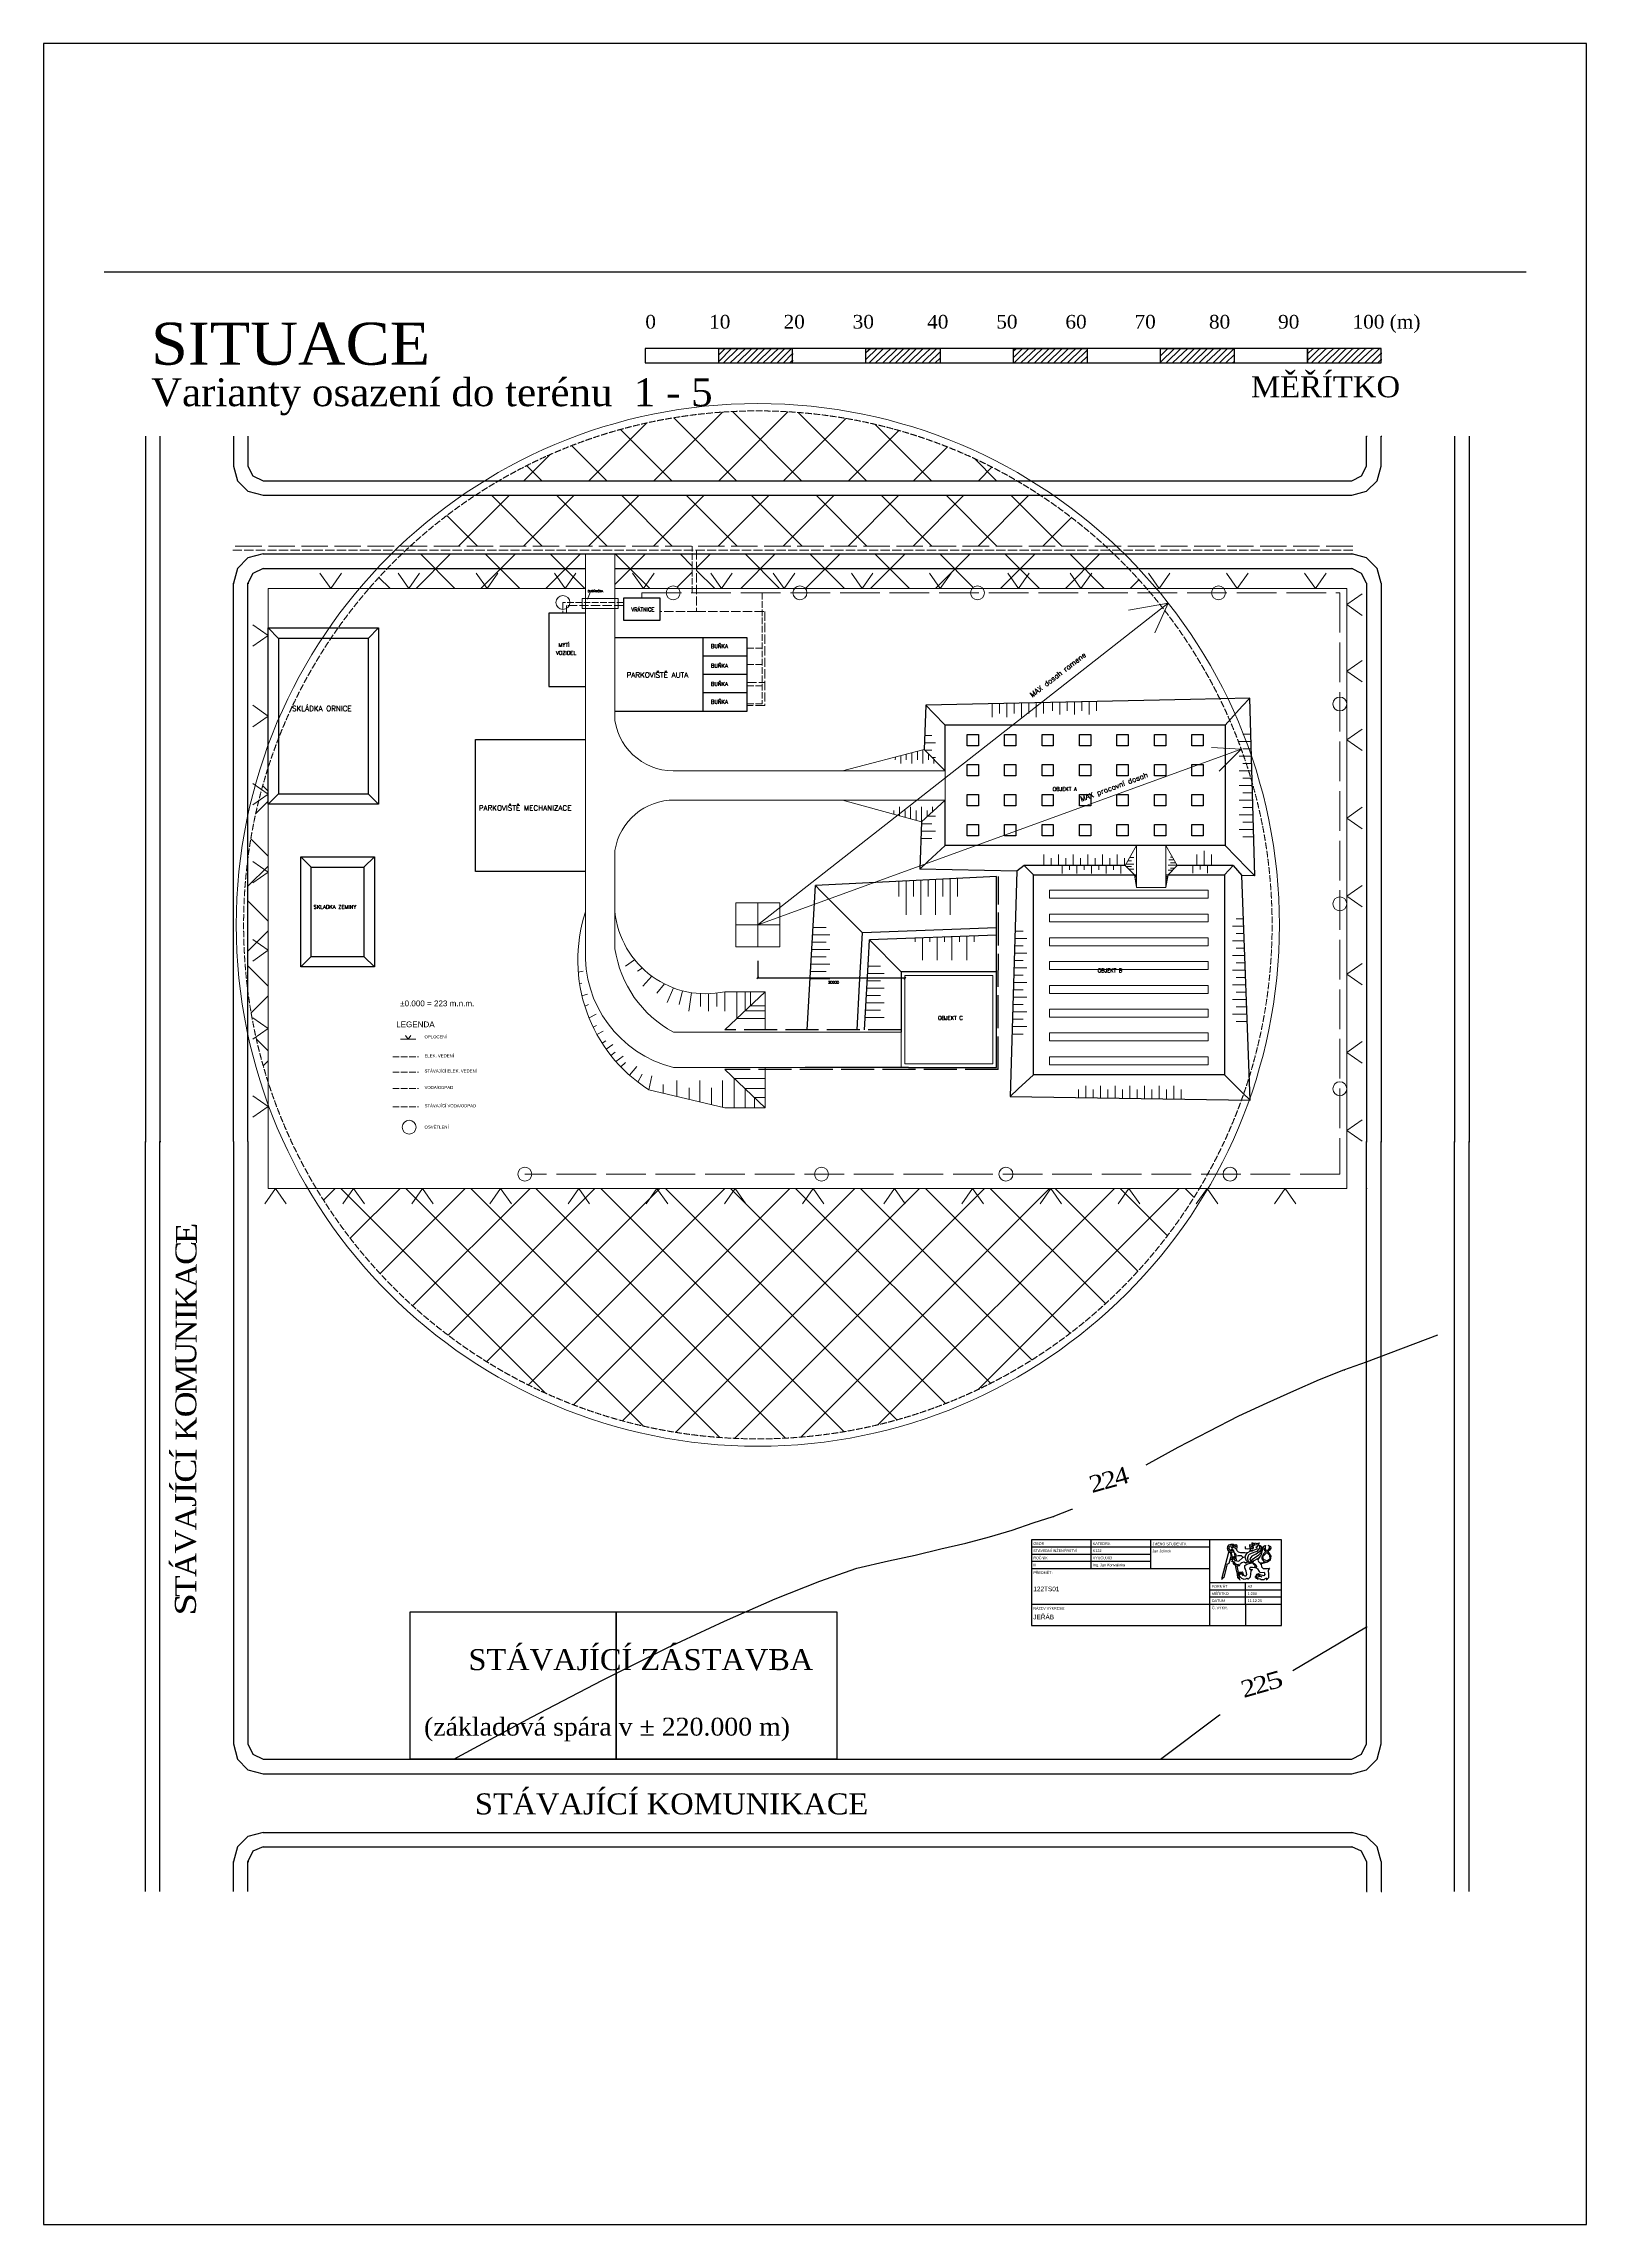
# Model space of a CAD drawing. Header units: millimetres. Extents: x -3518363 to 3223740, y -1530229 to 774657.
# Drawn here: x 3013740 to 3223740, y 48571 to 345571 of the extents above; entities that cross this region are included whole.
import ezdxf

# ---------------------------------------------------------------- set-up
doc = ezdxf.new("R2010")
doc.units = ezdxf.units.MM
doc.header["$LTSCALE"] = 15
doc.header["$MEASUREMENT"] = 0
doc.linetypes.add('ACAD_ISO02W100', pattern=[15, 12, -3])
doc.linetypes.add('ACAD_ISO10W100', pattern=[18, 12, -3, 0, -3])
doc.layers.get('0').update_dxf_attribs({"linetype": 'CONTINUOUS'})
doc.layers.get('DEFPOINTS').update_dxf_attribs({"linetype": 'CONTINUOUS'})
for name, color, linetype, lineweight in [('cesty', 7, 'CONTINUOUS', 15), ('koty', 4, 'CONTINUOUS', 15), ('obj 2 pasy', 141, 'ACAD_ISO10W100', 15), ('obj 3 deska', 151, 'ACAD_ISO10W100', 15), ('ODVODNENÍ', 7, 'CONTINUOUS', 35), ('Okna a dveře', 2, 'CONTINUOUS', 30), ('pažení', 220, 'ACAD_ISO02W100', 30), ('staveniste', 7, 'CONTINUOUS', 18), ('texty', 255, 'CONTINUOUS', 15), ('šrafy', 32, 'CONTINUOUS', 15)]:
    doc.layers.add(name, color=color, linetype=linetype, lineweight=lineweight)
for name, color, linetype in [('obj 1 patky', 130, 'CONTINUOUS'), ('objekt 1', 40, 'CONTINUOUS'), ('objekt 2', 70, 'CONTINUOUS'), ('objekt 3', 150, 'CONTINUOUS'), ('RAMECEK', 7, 'CONTINUOUS')]:
    doc.layers.add(name, color=color, linetype=linetype)
doc.layers.add('svahovaní', color=7, linetype='CONTINUOUS', lineweight=15, true_color=0xe3331c)
doc.styles.add('ROMAN', font='roman')
doc.styles.add('romans', font='romans.shx')
doc.styles.get("Standard").update_dxf_attribs({"font": 'txt.shx'})
doc.styles.add('TIMESNEWROMAN', font='times.ttf')
doc.dimstyles.new('M 1-50', dxfattribs={"dimscale": 50, "dimtxt": 2.5, "dimasz": 2.5, "dimexe": 1.25, "dimexo": 3, "dimtad": 1, "dimtxsty": 'romans', "dimblk": 'OBLIQUE', "dimcen": 2.5, "dimadec": 0, "dimazin": 0, "dimtfac": 1, "dimtmove": 2, "dimatfit": 3, "dimfxl": 1, "dimarcsym": 0})

# ---------------------------------------------------------------- blocks, each defined once
blk = doc.blocks.new('_Oblique')
at = {"color": 0, "linetype": 'ByBlock', "lineweight": -2}
blk.add_line((-0.5, -0.5), (0.5, 0.5), dxfattribs=at)
blk = doc.blocks.new('*D245')
at = {"layer": 'DEFPOINTS', "color": 0, "linetype": 'ByBlock', "lineweight": 20, "ltscale": 5, "transparency": 16777216}
for p in [(3110962, 220820), (3110962, 218310), (3130962, 218647)]:
    blk.add_point(p, dxfattribs=at)
at = {"layer": 'koty', "color": 0, "linetype": 'ByBlock', "lineweight": -2, "ltscale": 5, "transparency": 16777216}
for p, q in [((3110962, 220670), (3110962, 218248)), ((3130962, 218310), (3110962, 218310)), ((3130962, 218497), (3130962, 218248))]:
    blk.add_line(p, q, dxfattribs=at)
at = {"layer": 'koty', "color": 0, "linetype": 'ByBlock', "lineweight": -2, "ltscale": 5, "transparency": 16777216, "xscale": 250, "yscale": 250, "zscale": 250, "rotation": 180}
blk.add_blockref('_Oblique', (3110962, 218310), dxfattribs=at)
at = {"layer": 'koty', "color": 0, "linetype": 'ByBlock', "lineweight": -2, "ltscale": 5, "transparency": 16777216, "xscale": 250, "yscale": 250, "zscale": 250}
blk.add_blockref('_Oblique', (3130962, 218310), dxfattribs=at)
at = {"layer": 'koty', "color": 0, "linetype": 'ByBlock', "lineweight": 20, "ltscale": 5, "transparency": 16777216, "insert": (3121260, 217730), "char_height": 350, "attachment_point": 5, "style": 'romans'}
blk.add_mtext('20000', dxfattribs=at)

msp = doc.modelspace()

# ---------------------------------------------------------------- hatches: boundary and pattern name
at = {"layer": 'svahovaní', "linetype": 'ByBlock', "lineweight": 20, "ltscale": 5}
h = msp.add_hatch(dxfattribs=at)
h.set_pattern_fill('ANSI37', color=256, scale=50000)
h.paths.add_polyline_path([(3171053.342, 189646.607), (3121653.437, 189646.607), (3050871.04, 189646.607, 0.567414785)])
h.paths.add_polyline_path([(3044312.191, 246945.736, 0.0451176865), (3041555.367, 234643.555), (3041555.367, 216456.445, 0.022402895), (3042647.426, 210282.622), (3044312.191, 211448.303)])
h.paths.add_polyline_path([(3044312.191, 211448.303), (3042647.426, 210282.622, 0.0226918554), (3044312.191, 204154.264)])
h.paths.add_polyline_path([(3149381.136, 284064.824), (3072543.246, 284064.824, 0.0402681337), (3063660.606, 277150), (3158263.777, 277150, 0.0402681337)])
h.paths.add_polyline_path([(3159419.47, 276066.256), (3102620, 276066.256), (3102620, 274085.909), (3161402.904, 274085.909, 0.010011066)])
h.paths.add_polyline_path([(3161402.904, 274085.909), (3102620, 274085.909), (3102620, 271356.607), (3113918.478, 271356.607), (3115950.774, 271356.607, -0.4822155632), (3117433.609, 271356.607), (3140110.774, 271356.607, -0.4822155632), (3141593.609, 271356.607), (3149210.457, 271356.607), (3163893.795, 271356.607, 0.013199018)])
h.paths.add_polyline_path([(3102020, 274085.909), (3091512.191, 274085.909), (3091512.191, 271356.607), (3098700.774, 271356.607, -0.4822155632), (3100183.609, 271356.607), (3102020, 271356.607)])
h.paths.add_polyline_path([(3102020, 276066.256), (3091512.191, 276066.256), (3091512.191, 274085.909), (3102020, 274085.909)])
h.paths.add_polyline_path([(3087512.191, 274085.909), (3060521.478, 274085.909, 0.013199018), (3058030.587, 271356.607), (3087512.191, 271356.607)])
h.paths.add_polyline_path([(3087512.191, 276066.256), (3062504.912, 276066.256, 0.010011066), (3060521.478, 274085.909), (3087512.191, 274085.909)])
h.paths.add_polyline_path([(3075743.812, 286045.171), (3146180.571, 286045.171, 0.2698826259)])

# ---------------------------------------------------------------- linework, layer by layer
for p, q in [((3021957.625, 314490.175), (3215543.189, 314490.175)), ((3043638.592, 276066.256), (3191933.31, 276066.256)), ((3043638.592, 274085.909), (3087512.191, 274085.909)), ((3091512.191, 274085.909), (3166512.191, 274085.909)), ((3166512.191, 274085.909), (3191933.31, 274085.909)), ((3043638.592, 101924.128), (3191933.31, 101924.128)), ((3043638.592, 99969.499), (3191933.31, 99969.499))]:
    msp.add_line(p, q)
at = {"elevation": 0}
msp.add_lwpolyline([(3013740, 345571.207), (3013740, 48571.207), (3223740, 48571.207), (3223740, 345571.207)], close=True, dxfattribs=at)
for points in [[(3095642.044, 302093.717), (3105646.671, 302093.717), (3105646.671, 304048.346), (3115651.291, 304048.346), (3115651.291, 302093.717), (3125655.91, 302093.717), (3125655.91, 304048.346), (3135763.401, 304048.346), (3135763.401, 302093.717), (3145768.034, 302093.717), (3145768.034, 304048.346), (3155772.641, 304048.346), (3155772.641, 302093.717), (3165777.274, 302093.717), (3165777.274, 304048.346), (3175781.894, 304048.346), (3175781.894, 302093.717), (3185786.513, 302093.717), (3185786.513, 304048.346), (3095642.044, 304048.346), (3095642.044, 302093.717), (3185889.384, 302093.717)], [(3105646.671, 303173.889), (3106521.114, 304048.346), (3106623.985, 304048.346)], [(3105646.671, 302299.459), (3107395.545, 304048.346), (3107498.416, 304048.346)], [(3106289.641, 302093.717), (3108269.988, 304048.346), (3108398.59, 304048.346)], [(3107189.803, 302093.717), (3109273.021, 304048.346), (3109375.892, 304048.346)], [(3108167.104, 302093.717), (3110147.464, 304048.346), (3110250.336, 304048.346)], [(3109041.561, 302093.717), (3111021.908, 304048.346), (3111150.497, 304048.346)], [(3109941.709, 302093.717), (3111896.338, 304048.346), (3112024.927, 304048.346)], [(3110816.153, 302093.717), (3112796.5, 304048.346), (3112899.384, 304048.346)], [(3111690.596, 302093.717), (3113773.815, 304048.346), (3113876.686, 304048.346)], [(3112667.898, 302093.717), (3114648.258, 304048.346), (3114776.847, 304048.346)], [(3113568.072, 302093.717), (3115548.419, 304048.346), (3115651.291, 304048.346)], [(3114442.503, 302093.717), (3115651.291, 303302.504), (3115754.162, 303302.504)], [(3125655.91, 303508.247), (3126298.881, 304048.346), (3126427.483, 304048.346)], [(3125655.91, 302530.919), (3127199.042, 304048.346), (3127301.913, 304048.346)], [(3126093.126, 302093.717), (3128073.473, 304048.346), (3128176.357, 304048.346)], [(3126967.569, 302093.717), (3129050.8, 304048.346), (3129179.389, 304048.346)], [(3127970.602, 302093.717), (3129950.949, 304048.346), (3130053.82, 304048.346)], [(3128845.045, 302093.717), (3130825.392, 304048.346), (3130928.277, 304048.346)], [(3129719.489, 302093.717), (3131699.836, 304048.346), (3131802.707, 304048.346)], [(3130593.919, 302093.717), (3132574.266, 304048.346), (3132677.151, 304048.346)], [(3131468.363, 302093.717), (3133448.723, 304048.346), (3133577.312, 304048.346)], [(3132368.524, 302093.717), (3134451.742, 304048.346), (3134554.614, 304048.346)], [(3133345.839, 302093.717), (3135326.186, 304048.346), (3135429.07, 304048.346)], [(3134220.282, 302093.717), (3135763.401, 303611.118), (3135866.285, 303611.118)], [(3145768.034, 303739.707), (3146102.365, 304048.346), (3146205.249, 304048.346)], [(3145768.034, 302839.558), (3146976.822, 304048.346), (3147079.693, 304048.346)], [(3145870.905, 302093.717), (3147851.252, 304048.346), (3147979.841, 304048.346)], [(3146771.054, 302093.717), (3148854.285, 304048.346), (3148957.169, 304048.346)], [(3147645.51, 302093.717), (3149728.728, 304048.346), (3149831.599, 304048.346)], [(3148622.812, 302093.717), (3150603.159, 304048.346), (3150706.043, 304048.346)], [(3149497.255, 302093.717), (3151477.616, 304048.346), (3151606.204, 304048.346)], [(3150397.417, 302093.717), (3152377.764, 304048.346), (3152480.635, 304048.346)], [(3151271.847, 302093.717), (3153252.207, 304048.346), (3153355.079, 304048.346)], [(3152146.304, 302093.717), (3154229.522, 304048.346), (3154358.111, 304048.346)], [(3153123.605, 302093.717), (3155103.953, 304048.346), (3155232.555, 304048.346)], [(3154023.78, 302093.717), (3155772.641, 303842.604), (3155875.525, 303842.604)], [(3154898.21, 302093.717), (3155772.641, 302968.147), (3155875.525, 302968.147)], [(3165777.274, 303945.475), (3165880.145, 304048.346), (3166008.734, 304048.346)], [(3165777.274, 303071.018), (3166780.306, 304048.346), (3166883.19, 304048.346)], [(3165777.274, 302196.588), (3167654.75, 304048.346), (3167757.621, 304048.346)], [(3166548.833, 302093.717), (3168529.18, 304048.346), (3168632.051, 304048.346)], [(3167423.277, 302093.717), (3169506.508, 304048.346), (3169635.097, 304048.346)], [(3168426.309, 302093.717), (3170406.656, 304048.346), (3170509.527, 304048.346)], [(3169300.753, 302093.717), (3171281.1, 304048.346), (3171383.984, 304048.346)], [(3170175.196, 302093.717), (3172155.543, 304048.346), (3172258.415, 304048.346)], [(3171049.627, 302093.717), (3173029.974, 304048.346), (3173132.845, 304048.346)], [(3171924.07, 302093.717), (3174033.02, 304048.346), (3174135.891, 304048.346)], [(3172927.103, 302093.717), (3174907.45, 304048.346), (3175010.321, 304048.346)], [(3173801.546, 302093.717), (3175781.894, 304048.346), (3175884.778, 304048.346)], [(3174675.99, 302093.717), (3175781.894, 303173.889), (3175884.778, 303173.889)], [(3185786.513, 302093.717), (3195791.133, 302093.717), (3195791.133, 304048.346), (3185786.513, 304048.346), (3185786.513, 302093.717), (3185889.384, 302093.717)], [(3185786.513, 303302.504), (3186558.073, 304048.346), (3186660.957, 304048.346)], [(3185786.513, 302402.33), (3187432.516, 304048.346), (3187535.401, 304048.346)], [(3186326.613, 302093.717), (3188306.96, 304048.346), (3188435.549, 304048.346)], [(3187226.761, 302093.717), (3189309.992, 304048.346), (3189412.877, 304048.346)], [(3188204.089, 302093.717), (3190184.436, 304048.346), (3190287.307, 304048.346)], [(3189078.519, 302093.717), (3191058.866, 304048.346), (3191187.468, 304048.346)], [(3189978.681, 302093.717), (3191933.31, 304048.346), (3192061.912, 304048.346)], [(3190853.124, 302093.717), (3192833.471, 304048.346), (3192936.342, 304048.346)], [(3191727.555, 302093.717), (3193707.902, 304048.346), (3193810.786, 304048.346)], [(3192602.011, 302093.717), (3194685.23, 304048.346), (3194813.819, 304048.346)], [(3193605.031, 302093.717), (3195585.378, 304048.346), (3195688.262, 304048.346)], [(3194479.474, 302093.717), (3195791.133, 303405.375), (3195894.017, 303405.375)], [(3115316.946, 302093.717), (3115651.291, 302402.33), (3115754.162, 302402.33)], [(3135094.713, 302093.717), (3135763.401, 302736.687), (3135866.285, 302736.687)], [(3175576.138, 302093.717), (3175781.894, 302299.459), (3175884.778, 302299.459)], [(3195353.918, 302093.717), (3195791.133, 302530.919), (3195894.017, 302530.919)], [(3027590.046, 292089.084), (3027590.046, 196029.298), (3027692.924, 196029.298)], [(3029570.393, 292089.084), (3029570.393, 196029.298), (3029673.271, 196029.298)], [(3039575.02, 292089.084), (3039575.02, 288025.518), (3040115.113, 286045.171), (3041555.367, 284630.641), (3043638.592, 284064.824), (3191830.439, 284064.824), (3193810.786, 284630.641), (3195251.047, 286045.171), (3195791.133, 288025.518), (3195791.133, 292089.084), (3195894.017, 292089.084)], [(3041555.367, 292089.084), (3041555.367, 288025.518), (3042198.337, 286713.86), (3043638.592, 286045.171), (3191830.439, 286045.171), (3193142.098, 286713.86), (3193810.786, 288025.518), (3193810.786, 292089.084), (3193913.67, 292089.084)], [(3205795.753, 292089.084), (3205795.753, 196029.298), (3205898.624, 196029.298)], [(3207776.1, 292089.084), (3207776.1, 196029.298), (3207878.984, 196029.298)], [(3043638.592, 276066.256), (3041555.367, 275526.157), (3040115.113, 274085.909), (3039575.02, 272105.562), (3039677.891, 272105.562)], [(3043638.592, 274085.909), (3042198.337, 273417.221), (3041555.367, 272105.562), (3041658.245, 272105.562)], [(3195791.133, 272105.562), (3195251.047, 274085.909), (3193810.786, 275526.157), (3191830.439, 276066.256), (3191933.31, 276066.256)], [(3193810.786, 272105.562), (3193142.098, 273417.221), (3191830.439, 274085.909), (3191933.31, 274085.909)], [(3039575.02, 196029.298), (3039575.02, 272105.562), (3039677.891, 272105.562)], [(3041555.367, 196029.298), (3041555.367, 272105.562), (3041658.245, 272105.562)], [(3193810.786, 272105.562), (3193810.786, 196029.298), (3193913.67, 196029.298)], [(3195791.133, 272105.562), (3195791.133, 196029.298), (3195894.017, 196029.298)], [(3027590.046, 93925.573), (3027590.046, 196029.298), (3027692.924, 196029.298)], [(3029570.393, 93925.573), (3029570.393, 196029.298), (3029673.271, 196029.298)], [(3039575.02, 196029.298), (3039575.02, 114011.972), (3040115.113, 111928.748), (3041555.367, 110488.493), (3043638.592, 109948.401), (3191830.439, 109948.401), (3193810.786, 110488.493), (3195251.047, 111928.748), (3195791.133, 114011.972), (3195791.133, 196029.298), (3195894.017, 196029.298)], [(3041555.367, 196029.298), (3041555.367, 114011.972), (3042198.337, 112597.436), (3043638.592, 111928.748), (3191830.439, 111928.748), (3193142.098, 112597.436), (3193810.786, 114011.972), (3193810.786, 196029.298), (3193913.67, 196029.298)], [(3205795.753, 93925.573), (3205795.753, 196029.298), (3205898.624, 196029.298)], [(3207776.1, 93925.573), (3207776.1, 196029.298), (3207878.984, 196029.298)], [(3190724.535, 164960.957), (3193810.786, 166041.143), (3203522.191, 169716.607)], [(3163796.927, 151998.662), (3168194.849, 154416.238), (3172387.003, 156602.34), (3176450.582, 158685.572), (3180282.687, 160460.163), (3183909.037, 162106.166), (3187432.516, 163649.298), (3190724.535, 164960.957), (3190853.124, 164960.957)], [(3151168.976, 144977.435), (3153689.423, 145954.75), (3153792.294, 145954.75)], [(3069588.879, 111928.748), (3080133.598, 117638.329), (3089803.874, 122679.222), (3098599.713, 127077.132), (3106418.23, 130703.482), (3113336.586, 133764.028), (3119380.525, 136181.603), (3124447.136, 137956.195), (3128742.161, 138933.51), (3132368.524, 139705.069), (3135866.285, 140579.513), (3139286.893, 141351.085), (3142476.028, 142225.516), (3145562.279, 143099.959), (3148417.07, 144102.992), (3151168.976, 144977.435), (3151271.847, 144977.435)], [(3063647.831, 111928.748), (3063647.831, 132015.141), (3121695.203, 132015.141), (3121695.203, 111928.748), (3091681.35, 111928.748), (3091681.35, 132015.141), (3091681.35, 111928.748), (3063647.831, 111928.748), (3063750.709, 111928.748)], [(3183806.166, 123990.881), (3193810.786, 129931.922), (3193913.67, 129931.922)], [(3165777.274, 111928.748), (3173801.546, 117972.673), (3173904.418, 117972.673)], [(3043638.592, 101924.128), (3041555.367, 101384.035), (3040115.113, 99969.499), (3039575.02, 97989.145), (3039677.891, 97989.145)], [(3195791.133, 97989.145), (3195251.047, 99969.499), (3193810.786, 101384.035), (3191830.439, 101924.128), (3191933.31, 101924.128)], [(3043638.592, 99969.499), (3042198.337, 99403.681), (3041555.367, 97989.145), (3041658.245, 97989.145)], [(3193810.786, 97989.145), (3193142.098, 99403.681), (3191830.439, 99969.499), (3191933.31, 99969.499)], [(3039575.02, 93925.573), (3039575.02, 97989.145), (3039677.891, 97989.145)], [(3041555.367, 93925.573), (3041555.367, 97989.145), (3041658.245, 97989.145)], [(3193810.786, 97989.145), (3193810.786, 93925.573), (3193913.67, 93925.573)], [(3195791.133, 97989.145), (3195791.133, 93925.573), (3195894.017, 93925.573)]]:
    msp.add_lwpolyline(points, dxfattribs=at)
at = {"layer": 'cesty', "linetype": 'ByBlock', "extrusion": (1.93959e-16, -3.39308e-16, -1)}
for p, q in [((3087512.191, 227306.607), (3087512.191, 276066.256)), ((3091512.191, 253385.277), (3091512.191, 276066.256)), ((3162512.191, 252746.607), (3164512.191, 252746.607)), ((3164512.191, 252746.607), (3166512.191, 252746.607)), ((3122462.191, 246546.607), (3100230.558, 246546.607)), ((3133593.032, 249415.767), (3122462.191, 246546.607)), ((3136462.191, 246546.607), (3122462.191, 246546.607)), ((3136462.191, 246546.607), (3133593.032, 249415.767)), ((3136462.191, 246546.607), (3136462.191, 242546.607)), ((3122462.191, 242546.607), (3099622.191, 242546.607)), ((3122462.191, 242546.607), (3136462.191, 242546.607)), ((3133242.259, 239582.13), (3122462.191, 242546.607)), ((3136462.191, 242546.607), (3133242.259, 239582.13)), ((3091512.191, 227306.607), (3091512.191, 235677.937)), ((3160947.573, 233635.939), (3162512.191, 236346.607)), ((3164512.191, 236346.607), (3162512.191, 236346.607)), ((3162512.191, 236346.607), (3162512.191, 230646.607)), ((3166512.191, 236346.607), (3164512.191, 236346.607)), ((3166512.191, 230646.607), (3166512.191, 236346.607)), ((3168032.082, 233635.939), (3166512.191, 236346.607)), ((3162222.191, 232346.607), (3160947.573, 233635.939)), ((3162222.191, 232346.607), (3162512.191, 230646.607)), ((3162222.191, 232346.607), (3162512.191, 232346.607)), ((3166802.191, 232346.607), (3166512.191, 230646.607)), ((3166802.191, 232346.607), (3166512.191, 232346.607)), ((3166802.191, 232346.607), (3168032.082, 233635.939)), ((3162512.191, 230646.607), (3166512.191, 230646.607)), ((3162512.191, 230646.607), (3166512.191, 230646.607)), ((3087512.191, 222306.607), (3087512.191, 227306.607)), ((3091512.191, 222306.607), (3091512.191, 227306.607)), ((3106462.191, 216446.607), (3111962.191, 216446.607)), ((3111962.191, 216446.607), (3106462.191, 211236.607)), ((3111962.191, 216446.607), (3111962.191, 211236.607)), ((3130462.191, 210946.607), (3099462.191, 210946.607)), ((3130462.191, 206146.607), (3130462.191, 210946.607)), ((3119892.191, 206146.607), (3099462.191, 206146.607)), ((3111962.191, 200646.607), (3106462.191, 205846.607)), ((3111962.191, 200646.607), (3111962.191, 206146.607)), ((3106462.191, 200646.607), (3096140.984, 203094.5)), ((3106462.191, 200646.607), (3111962.191, 200646.607))]:
    msp.add_line(p, q, dxfattribs=at)
at = {"layer": 'cesty', "linetype": 'ByBlock', "lineweight": 20, "ltscale": 5}
for p, q in [((3087770, 269890), (3088130, 270810)), ((3087512.191, 270000), (3087050, 270000)), ((3087050, 270000), (3087050, 268620)), ((3087050, 268620), (3091940, 268620)), ((3091940, 270000), (3087512.191, 270000)), ((3091940, 268620), (3091940, 270000))]:
    msp.add_line(p, q, dxfattribs=at)
at = {"layer": 'cesty', "linetype": 'ByBlock', "extrusion": (1.93959e-16, -3.39308e-16, -1)}
for centre, radius, start, end in [((-3099527.191, 254626.607), 8110.556, 265.02492318, 351.19621357), ((-3099527.191, 234436.607), 8110.556, 8.80378643, 90.67112823), ((-3107335.432, 220727.649), 20886.445, 302.40952398, 18.36002892), ((-3103850.637, 228571.682), 12403.131, 257.8450583, 354.14585679), ((-3103196.339, 221406.33), 15709.964, 283.75041489, 3.285201), ((-3106782.306, 224531.199), 15431.306, 298.31819505, 351.71130566)]:
    msp.add_arc(centre, radius, start, end, dxfattribs=at)
at = {"layer": 'obj 1 patky', "linetype": 'ByBlock', "lineweight": -2, "ltscale": 5, "extrusion": (1.93959e-16, -3.39308e-16, -1)}
for p, q in [((3087512.191, 268006.607), (3082512.191, 268006.607)), ((3082512.191, 268006.607), (3082512.191, 258006.607)), ((3092652.191, 270066.607), (3092652.191, 267066.607)), ((3097652.191, 270066.607), (3092652.191, 270066.607)), ((3097652.191, 267066.607), (3097652.191, 270066.607)), ((3044312.191, 265986.607), (3059312.191, 265986.607)), ((3044312.191, 241986.607), (3044312.191, 265986.607)), ((3044312.191, 265986.607), (3045726.405, 264572.394)), ((3057897.978, 264572.394), (3045726.405, 264572.394)), ((3045726.405, 264572.394), (3045726.405, 243396.607)), ((3059312.191, 265986.607), (3057897.978, 264572.394)), ((3057897.978, 264572.394), (3057897.978, 243400.821)), ((3059312.191, 265986.607), (3059312.191, 241986.607)), ((3103512.191, 264636.607), (3091512.191, 264636.607)), ((3092652.191, 267066.607), (3097652.191, 267066.607)), ((3103512.191, 254636.607), (3103512.191, 264636.607)), ((3109512.191, 264636.607), (3103512.191, 264636.607)), ((3109512.191, 262136.607), (3109512.191, 264636.607)), ((3109512.191, 262136.607), (3103512.191, 262136.607)), ((3109512.191, 259636.607), (3109512.191, 262136.607)), ((3109512.191, 259636.607), (3103512.191, 259636.607)), ((3109512.191, 257136.607), (3109512.191, 259636.607)), ((3082512.191, 258006.607), (3087512.191, 258006.607)), ((3109512.191, 257136.607), (3103512.191, 257136.607)), ((3109512.191, 254636.607), (3109512.191, 257136.607)), ((3091512.191, 254636.607), (3103512.191, 254636.607)), ((3103512.191, 254636.607), (3109512.191, 254636.607)), ((3072512.191, 232806.607), (3072512.191, 250806.607)), ((3072512.191, 250806.607), (3087512.191, 250806.607)), ((3044312.191, 241986.607), (3045726.405, 243400.821)), ((3059312.191, 241986.607), (3044312.191, 241986.607)), ((3045726.405, 243400.821), (3057897.978, 243400.821)), ((3057897.978, 243400.821), (3059312.191, 241986.607)), ((3048762.191, 234826.607), (3058762.191, 234826.607)), ((3048762.191, 219826.607), (3048762.191, 234826.607)), ((3048762.191, 234826.607), (3050176.405, 233412.394)), ((3058762.191, 234826.607), (3057347.978, 233412.394)), ((3058762.191, 234826.607), (3058762.191, 219826.607)), ((3050176.405, 233412.394), (3057347.978, 233412.394)), ((3050176.405, 221240.821), (3050176.405, 233412.394)), ((3057347.978, 233412.394), (3057347.978, 221240.821)), ((3087512.191, 232806.607), (3072512.191, 232806.607)), ((3048762.191, 219826.607), (3050176.405, 221240.821)), ((3058762.191, 219826.607), (3048762.191, 219826.607)), ((3050176.405, 221240.821), (3057347.978, 221240.821)), ((3058762.191, 219826.607), (3057347.978, 221240.821))]:
    msp.add_line(p, q, dxfattribs=at)
at = {"layer": 'obj 1 patky', "extrusion": (1.93959e-16, -3.39308e-16, -1), "elevation": 0}
for points in [[(-3140977.191, 251466.607), (-3140977.191, 249936.607), (-3139447.191, 249936.607), (-3139447.191, 251466.607)], [(-3146077.191, 251466.607), (-3146077.191, 249936.607), (-3144547.191, 249936.607), (-3144547.191, 251466.607)], [(-3151177.191, 251466.607), (-3151177.191, 249936.607), (-3149647.191, 249936.607), (-3149647.191, 251466.607)], [(-3151177.191, 251466.607), (-3151177.191, 249936.607), (-3149647.191, 249936.607), (-3149647.191, 251466.607)], [(-3156277.191, 251466.607), (-3156277.191, 249936.607), (-3154747.191, 249936.607), (-3154747.191, 251466.607)], [(-3156277.191, 251466.607), (-3156277.191, 249936.607), (-3154747.191, 249936.607), (-3154747.191, 251466.607)], [(-3161377.191, 251466.607), (-3161377.191, 249936.607), (-3159847.191, 249936.607), (-3159847.191, 251466.607)], [(-3161377.191, 251466.607), (-3161377.191, 249936.607), (-3159847.191, 249936.607), (-3159847.191, 251466.607)], [(-3166477.191, 251466.607), (-3166477.191, 249936.607), (-3164947.191, 249936.607), (-3164947.191, 251466.607)], [(-3166477.191, 251466.607), (-3166477.191, 249936.607), (-3164947.191, 249936.607), (-3164947.191, 251466.607)], [(-3171577.191, 251466.607), (-3171577.191, 249936.607), (-3170047.191, 249936.607), (-3170047.191, 251466.607)], [(-3171577.191, 251466.607), (-3171577.191, 249936.607), (-3170047.191, 249936.607), (-3170047.191, 251466.607)], [(-3140977.191, 247386.607), (-3140977.191, 245856.607), (-3139447.191, 245856.607), (-3139447.191, 247386.607)], [(-3146077.191, 247386.607), (-3146077.191, 245856.607), (-3144547.191, 245856.607), (-3144547.191, 247386.607)], [(-3151177.191, 247386.607), (-3151177.191, 245856.607), (-3149647.191, 245856.607), (-3149647.191, 247386.607)], [(-3151177.191, 247386.607), (-3151177.191, 245856.607), (-3149647.191, 245856.607), (-3149647.191, 247386.607)], [(-3156277.191, 247386.607), (-3156277.191, 245856.607), (-3154747.191, 245856.607), (-3154747.191, 247386.607)], [(-3156277.191, 247386.607), (-3156277.191, 245856.607), (-3154747.191, 245856.607), (-3154747.191, 247386.607)], [(-3161377.191, 247386.607), (-3161377.191, 245856.607), (-3159847.191, 245856.607), (-3159847.191, 247386.607)], [(-3161377.191, 247386.607), (-3161377.191, 245856.607), (-3159847.191, 245856.607), (-3159847.191, 247386.607)], [(-3166477.191, 247386.607), (-3166477.191, 245856.607), (-3164947.191, 245856.607), (-3164947.191, 247386.607)], [(-3166477.191, 247386.607), (-3166477.191, 245856.607), (-3164947.191, 245856.607), (-3164947.191, 247386.607)], [(-3171577.191, 247386.607), (-3171577.191, 245856.607), (-3170047.191, 245856.607), (-3170047.191, 247386.607)], [(-3140977.191, 243306.607), (-3140977.191, 241776.607), (-3139447.191, 241776.607), (-3139447.191, 243306.607)], [(-3146077.191, 243306.607), (-3146077.191, 241776.607), (-3144547.191, 241776.607), (-3144547.191, 243306.607)], [(-3151177.191, 243306.607), (-3151177.191, 241776.607), (-3149647.191, 241776.607), (-3149647.191, 243306.607)], [(-3151177.191, 243306.607), (-3151177.191, 241776.607), (-3149647.191, 241776.607), (-3149647.191, 243306.607)], [(-3156277.191, 243306.607), (-3156277.191, 241776.607), (-3154747.191, 241776.607), (-3154747.191, 243306.607)], [(-3156277.191, 243306.607), (-3156277.191, 241776.607), (-3154747.191, 241776.607), (-3154747.191, 243306.607)], [(-3161377.191, 243306.607), (-3161377.191, 241776.607), (-3159847.191, 241776.607), (-3159847.191, 243306.607)], [(-3161377.191, 243306.607), (-3161377.191, 241776.607), (-3159847.191, 241776.607), (-3159847.191, 243306.607)], [(-3166477.191, 243306.607), (-3166477.191, 241776.607), (-3164947.191, 241776.607), (-3164947.191, 243306.607)], [(-3166477.191, 243306.607), (-3166477.191, 241776.607), (-3164947.191, 241776.607), (-3164947.191, 243306.607)], [(-3171577.191, 243306.607), (-3171577.191, 241776.607), (-3170047.191, 241776.607), (-3170047.191, 243306.607)], [(-3140977.191, 239226.607), (-3140977.191, 237696.607), (-3139447.191, 237696.607), (-3139447.191, 239226.607)], [(-3146077.191, 239226.607), (-3146077.191, 237696.607), (-3144547.191, 237696.607), (-3144547.191, 239226.607)], [(-3151177.191, 239226.607), (-3151177.191, 237696.607), (-3149647.191, 237696.607), (-3149647.191, 239226.607)], [(-3151177.191, 239226.607), (-3151177.191, 237696.607), (-3149647.191, 237696.607), (-3149647.191, 239226.607)], [(-3156277.191, 239226.607), (-3156277.191, 237696.607), (-3154747.191, 237696.607), (-3154747.191, 239226.607)], [(-3156277.191, 239226.607), (-3156277.191, 237696.607), (-3154747.191, 237696.607), (-3154747.191, 239226.607)], [(-3161377.191, 239226.607), (-3161377.191, 237696.607), (-3159847.191, 237696.607), (-3159847.191, 239226.607)], [(-3161377.191, 239226.607), (-3161377.191, 237696.607), (-3159847.191, 237696.607), (-3159847.191, 239226.607)], [(-3166477.191, 239226.607), (-3166477.191, 237696.607), (-3164947.191, 237696.607), (-3164947.191, 239226.607)], [(-3166477.191, 239226.607), (-3166477.191, 237696.607), (-3164947.191, 237696.607), (-3164947.191, 239226.607)], [(-3171577.191, 239226.607), (-3171577.191, 237696.607), (-3170047.191, 237696.607), (-3170047.191, 239226.607)]]:
    msp.add_lwpolyline(points, close=True, dxfattribs=at)
at = {"layer": 'obj 2 pasy', "linetype": 'ByBlock', "extrusion": (1.93959e-16, -3.39308e-16, -1)}
for p, q in [((3172262.191, 230266.607), (3150662.191, 230266.607)), ((3150662.191, 230266.607), (3150662.191, 229186.607)), ((3150662.191, 229186.607), (3172262.191, 229186.607)), ((3172262.191, 229186.607), (3172262.191, 230266.607)), ((3172262.191, 227026.607), (3150662.191, 227026.607)), ((3150662.191, 227026.607), (3150662.191, 225946.607)), ((3150662.191, 225946.607), (3172262.191, 225946.607)), ((3172262.191, 225946.607), (3172262.191, 227026.607)), ((3172262.191, 223786.607), (3150662.191, 223786.607)), ((3150662.191, 223786.607), (3150662.191, 222706.607)), ((3172262.191, 222706.607), (3172262.191, 223786.607)), ((3150662.191, 222706.607), (3172262.191, 222706.607)), ((3172262.191, 220546.607), (3150662.191, 220546.607)), ((3150662.191, 220546.607), (3150662.191, 219466.607)), ((3172262.191, 219466.607), (3172262.191, 220546.607)), ((3130962.191, 218646.607), (3130962.191, 206646.607)), ((3142962.191, 218646.607), (3130962.191, 218646.607)), ((3142962.191, 206646.607), (3142962.191, 218646.607)), ((3150662.191, 219466.607), (3172262.191, 219466.607)), ((3172262.191, 217306.607), (3150662.191, 217306.607)), ((3150662.191, 217306.607), (3150662.191, 216226.607)), ((3172262.191, 216226.607), (3172262.191, 217306.607)), ((3150662.191, 216226.607), (3172262.191, 216226.607)), ((3172262.191, 214066.607), (3150662.191, 214066.607)), ((3150662.191, 214066.607), (3150662.191, 212986.607)), ((3172262.191, 212986.607), (3172262.191, 214066.607)), ((3150662.191, 212986.607), (3172262.191, 212986.607)), ((3172262.191, 210826.607), (3150662.191, 210826.607)), ((3150662.191, 210826.607), (3150662.191, 209746.607)), ((3150662.191, 209746.607), (3172262.191, 209746.607)), ((3172262.191, 209746.607), (3172262.191, 210826.607)), ((3130962.191, 206646.607), (3142962.191, 206646.607)), ((3172262.191, 207586.607), (3150662.191, 207586.607)), ((3150662.191, 207586.607), (3150662.191, 206506.607)), ((3150662.191, 206506.607), (3172262.191, 206506.607)), ((3172262.191, 206506.607), (3172262.191, 207586.607))]:
    msp.add_line(p, q, dxfattribs=at)
at = {"layer": 'obj 3 deska', "linetype": 'ByBlock', "lineweight": 20, "ltscale": 5, "extrusion": (1.93959e-16, -3.39308e-16, -1)}
for centre in [(-3084430, 269460), (-3099442.191, 270766.607), (-3116692.191, 270766.607), (-3140852.191, 270766.607), (-3173672.191, 270766.607), (-3190192.191, 255636.607), (-3190192.191, 228406.607), (-3190192.191, 203236.607), (-3063502.191, 197990), (-3079242.191, 191606.607), (-3119622.191, 191606.607), (-3144732.191, 191606.607), (-3175232.191, 191606.607)]:
    msp.add_circle(centre, 947.523, dxfattribs=at)
at = {"layer": 'objekt 1', "linetype": 'ByBlock', "extrusion": (1.93959e-16, -3.39308e-16, -1)}
for p, q in [((3133808.461, 255455.17), (3133593.032, 249415.767)), ((3169844.387, 256263.328), (3133808.461, 255455.17)), ((3134861.192, 254386.64), (3133808.461, 255455.17)), ((3177913.38, 256444.287), (3169844.387, 256263.328)), ((3176881.671, 255355.445), (3177913.38, 256444.287)), ((3178623.333, 232237.143), (3177913.38, 256444.287)), ((3133242.259, 239582.13), (3133012.642, 233144.97)), ((3134103.249, 234174.813), (3133012.642, 233144.97)), ((3146231.188, 232881.87), (3133012.642, 233144.97)), ((3147198.984, 233635.939), (3146231.188, 232881.87)), ((3160947.573, 233635.939), (3147198.984, 233635.939)), ((3175645.979, 233635.939), (3168032.082, 233635.939)), ((3175645.979, 233635.939), (3176836.602, 232272.706)), ((3178623.333, 232237.143), (3176836.602, 232272.706)), ((3177557.35, 233292.453), (3178623.333, 232237.143))]:
    msp.add_line(p, q, dxfattribs=at)
at = {"layer": 'objekt 1', "extrusion": (1.93959e-16, -3.39308e-16, -1)}
for p, q in [((3136462.191, 252746.607), (3134861.192, 254386.64)), ((3174562.191, 252746.607), (3136462.191, 252746.607)), ((3136462.191, 246546.607), (3136462.191, 252746.607)), ((3174562.191, 252746.607), (3176881.671, 255355.445)), ((3174562.191, 252746.607), (3174562.191, 236346.607)), ((3136462.191, 236346.607), (3136462.191, 242546.607)), ((3136462.191, 236346.607), (3134103.249, 234174.813)), ((3162512.191, 236346.607), (3136462.191, 236346.607)), ((3174562.191, 236346.607), (3162512.191, 236346.607)), ((3174562.191, 236346.607), (3177557.35, 233292.453))]:
    msp.add_line(p, q, dxfattribs=at)
at = {"layer": 'objekt 2', "linetype": 'ByBlock', "extrusion": (1.93959e-16, -3.39308e-16, -1)}
for p, q in [((3146231.188, 232881.87), (3145301.022, 202174.276)), ((3147336.679, 233496.654), (3147198.984, 233635.939)), ((3177974.157, 201684.772), (3176836.602, 232272.706)), ((3146386.015, 203210.032), (3145301.022, 202174.276)), ((3145301.022, 202174.276), (3177974.157, 201684.772)), ((3176907.588, 202739.491), (3177974.157, 201684.772))]:
    msp.add_line(p, q, dxfattribs=at)
at = {"layer": 'objekt 2', "extrusion": (1.93959e-16, -3.39308e-16, -1)}
for p, q in [((3148462.191, 232346.607), (3147336.679, 233496.654)), ((3148462.191, 205146.607), (3148462.191, 232346.607)), ((3148462.191, 232346.607), (3162222.191, 232346.607)), ((3166802.191, 232346.607), (3174462.191, 232346.607)), ((3174462.191, 232346.607), (3175645.979, 233635.939)), ((3174462.191, 232346.607), (3174462.191, 205146.607)), ((3148462.191, 205146.607), (3146386.015, 203210.032)), ((3174462.191, 205146.607), (3148462.191, 205146.607)), ((3174462.191, 205146.607), (3176907.588, 202739.491))]:
    msp.add_line(p, q, dxfattribs=at)
at = {"layer": 'objekt 3', "color": 244, "linetype": 'ACAD_ISO02W100', "lineweight": 20, "ltscale": 7, "true_color": 0x991b1e}
msp.add_line((3191933.31, 276590), (3039480, 276590), dxfattribs=at)
at = {"layer": 'objekt 3', "linetype": 'ACAD_ISO02W100', "lineweight": 20, "ltscale": 7}
for p, q in [((3102620, 276590), (3102620, 268240)), ((3092652.191, 269066.607), (3084920, 269066.607)), ((3084920, 269066.607), (3084920, 268006.607)), ((3102620, 268240), (3097652.191, 268240)), ((3102620, 268240), (3111890, 268240)), ((3111890, 268240), (3111890, 255420)), ((3109512.191, 258550), (3111890, 258550)), ((3111890, 255420), (3109512.191, 255420))]:
    msp.add_line(p, q, dxfattribs=at)
at = {"layer": 'objekt 3', "linetype": 'ByBlock', "extrusion": (1.93959e-16, -3.39308e-16, -1)}
for p, q in [((3143462.191, 232126.607), (3118790.427, 230916.214)), ((3143462.191, 231126.607), (3143462.191, 232126.607)), ((3117679.52, 211236.607), (3118790.427, 230916.214)), ((3119494.81, 230206.393), (3118790.427, 230916.214)), ((3120551.383, 229141.662), (3119494.81, 230206.393)), ((3143462.191, 229626.607), (3143462.191, 231126.607)), ((3124812.987, 217450.917), (3125208.03, 224449.059)), ((3143462.191, 225146.607), (3125208.03, 224449.059)), ((3126006.787, 220884.065), (3126154.206, 223495.577)), ((3143462.191, 224146.607), (3126154.206, 223495.577)), ((3125462.191, 211236.607), (3126006.787, 220884.065)), ((3124462.191, 211236.607), (3124812.987, 217450.917)), ((3119892.191, 206146.607), (3117392.191, 206146.607))]:
    msp.add_line(p, q, dxfattribs=at)
at = {"layer": 'objekt 3', "extrusion": (1.93959e-16, -3.39308e-16, -1)}
for p, q in [((3125208.03, 224449.059), (3120551.383, 229141.662)), ((3143462.191, 218146.607), (3143462.191, 229626.607)), ((3130462.191, 219146.607), (3126154.206, 223495.577)), ((3143462.191, 219146.607), (3130462.191, 219146.607)), ((3130462.191, 219146.607), (3130462.191, 210946.607)), ((3143462.191, 206146.607), (3143462.191, 218146.607)), ((3131462.191, 206146.607), (3119892.191, 206146.607)), ((3131462.191, 206146.607), (3143462.191, 206146.607))]:
    msp.add_line(p, q, dxfattribs=at)
at = {"layer": 'objekt 3', "linetype": 'ACAD_ISO02W100', "lineweight": 20, "ltscale": 5, "extrusion": (1.93959e-16, -3.39308e-16, -1)}
msp.add_line((3061252.191, 203250), (3064752.191, 203250), dxfattribs=at)
at = {"layer": 'Okna a dveře', "linetype": 'ACAD_ISO02W100', "lineweight": 20, "ltscale": 5}
for p, q in [((3102020, 270766.607), (3102020, 277150)), ((3084430, 269460), (3084430, 268006.607))]:
    msp.add_line(p, q, dxfattribs=at)
at = {"layer": 'Okna a dveře', "linetype": 'ACAD_ISO02W100', "lineweight": 20, "ltscale": 30, "extrusion": (1.93959e-16, -3.39308e-16, -1)}
for p, q in [((3095152.191, 270766.607), (3190192.191, 270766.607)), ((3190192.191, 270766.607), (3190192.191, 191606.607)), ((3190192.191, 191606.607), (3079242.191, 191606.607))]:
    msp.add_line(p, q, dxfattribs=at)
at = {"layer": 'Okna a dveře', "linetype": 'ByBlock', "lineweight": 20, "ltscale": 5}
msp.add_line((3095152.191, 270066.607), (3095152.191, 270766.607), dxfattribs=at)
at = {"layer": 'Okna a dveře', "linetype": 'ACAD_ISO02W100', "lineweight": 20, "ltscale": 5, "extrusion": (1.93959e-16, -3.39308e-16, -1)}
for p, q in [((3111532.191, 270766.607), (3111532.191, 255666.607)), ((3092652.191, 269460), (3084430, 269460)), ((3111532.191, 263216.607), (3109512.191, 263216.607)), ((3111532.191, 261026.607), (3109512.191, 261026.607)), ((3111532.191, 258116.607), (3109512.191, 258116.607)), ((3111532.191, 255666.607), (3109512.191, 255666.607)), ((3061252.191, 207576.607), (3064752.191, 207576.607))]:
    msp.add_line(p, q, dxfattribs=at)
at = {"layer": 'Okna a dveře', "color": 244, "linetype": 'ACAD_ISO02W100', "lineweight": 20, "ltscale": 5, "true_color": 0x991b1e, "extrusion": (1.93959e-16, -3.39308e-16, -1)}
msp.add_line((3061252.191, 200770), (3064752.191, 200770), dxfattribs=at)
at = {"layer": 'pažení', "linetype": 'ByBlock', "lineweight": 20, "ltscale": 5}
for p, q in [((3110962.191, 225550), (3166836.18, 269357.504)), ((3166836.18, 269357.504), (3161400, 268410)), ((3166836.18, 269357.504), (3165020, 265340)), ((3176749.614, 249466.835), (3172720, 249720)), ((3110962.191, 225550), (3176749.614, 249466.835)), ((3176749.614, 249466.835), (3173771.389, 246488.611)), ((3107962.191, 222550), (3107962.191, 228550)), ((3107962.191, 228550), (3113962.191, 228550)), ((3110962.191, 225550), (3110962.191, 228550)), ((3113962.191, 228550), (3113962.191, 225550)), ((3110962.191, 225550), (3107962.191, 225550)), ((3110962.191, 225550), (3110962.191, 222550)), ((3110962.191, 225550), (3113362.191, 225550)), ((3110962.191, 225550), (3113962.191, 225550)), ((3113962.191, 225550), (3113962.191, 222550)), ((3113962.191, 222550), (3107962.191, 222550))]:
    msp.add_line(p, q, dxfattribs=at)
at = {"layer": 'pažení', "linetype": 'ACAD_ISO02W100', "ltscale": 25, "extrusion": (1.93959e-16, -3.39308e-16, -1)}
for p, q in [((3143672.191, 205846.607), (3143715.506, 232139.035)), ((3130462.191, 211236.607), (3106462.191, 211236.607)), ((3143672.191, 205846.607), (3106462.191, 205846.607))]:
    msp.add_line(p, q, dxfattribs=at)
at = {"layer": 'pažení', "linetype": 'ByBlock', "lineweight": 20, "ltscale": 5}
msp.add_circle((3110962.191, 225550), 71000, dxfattribs=at)
at = {"layer": 'pažení', "lineweight": 20, "ltscale": 5}
msp.add_circle((3110962.191, 225550), 70000, dxfattribs=at)
at = {"layer": 'RAMECEK', "color": 0, "linetype": 'Continuous'}
for p, q in [((3148188.9, 140829.228), (3172496.596, 140829.228)), ((3148188.9, 139856.98), (3164394.081, 139856.98)), ((3156291.415, 141801.476), (3156291.415, 137912.335)), ((3164394.081, 141760.4), (3164394.081, 137871.259)), ((3172496.596, 130133.902), (3172496.596, 141801.476)), ((3175389.139, 140765.838), (3175458.067, 140785.509)), ((3175901.061, 139693.605), (3175979.824, 139693.605)), ((3177938.903, 140805.201), (3177929.056, 140647.811)), ((3178283.463, 141129.818), (3178283.463, 140913.415)), ((3178716.622, 140834.707), (3178834.761, 140805.201)), ((3148188.9, 138884.733), (3164394.081, 138884.733)), ((3148188.9, 137912.335), (3172496.596, 137912.335)), ((3175339.927, 139113.219), (3175448.22, 139152.561)), ((3175438.373, 139339.481), (3175517.125, 139359.152)), ((3175969.977, 138483.633), (3175910.908, 138424.619)), ((3176442.524, 136693.272), (3176422.83, 136683.437)), ((3176954.446, 139398.494), (3177249.772, 139506.685)), ((3178312.992, 137804.892), (3178273.616, 137785.197)), ((3178706.775, 136791.651), (3178608.341, 136693.272)), ((3179346.683, 138542.669), (3179454.965, 138513.139)), ((3172496.596, 135967.689), (3182219.674, 135967.689)), ((3172496.596, 134995.291), (3182219.674, 134995.291)), ((3172496.596, 134023.043), (3182219.674, 134023.043)), ((3177358.135, 133050.645), (3177358.135, 135967.689)), ((3148188.9, 133050.645), (3172496.596, 133050.645)), ((3172496.596, 133050.645), (3182219.674, 133050.645)), ((3177358.135, 133050.645), (3177358.135, 130133.902))]:
    msp.add_line(p, q, dxfattribs=at)
at = {"layer": 'RAMECEK', "color": 0, "linetype": 'Continuous', "elevation": 0}
msp.add_lwpolyline([(3182219.674, 141801.476), (3148188.9, 141801.476), (3148188.9, 130133.902), (3182219.674, 130133.902)], close=True, dxfattribs=at)
for points in [[(3175064.284, 140175.614), (3175064.284, 140155.943), (3175271.01, 140057.567), (3175349.763, 139791.984), (3175349.763, 139634.592), (3175280.857, 139368.988), (3175271.01, 139349.317), (3175261.175, 139339.481), (3175251.328, 139241.081), (3175241.47, 139221.41), (3175231.635, 139211.575), (3175093.813, 138591.847), (3174818.158, 138424.619), (3174798.464, 138404.948), (3174788.629, 138385.254), (3174739.406, 138139.344), (3174729.559, 138119.673), (3174719.724, 138109.838), (3174709.877, 138021.294), (3174700.03, 138001.623), (3174690.183, 137991.788), (3174375.152, 136683.437), (3174365.306, 136663.766), (3174345.623, 136644.095), (3174197.954, 136545.718), (3174148.732, 136516.211), (3174069.968, 136368.655)], [(3174158.578, 136535.883), (3174168.414, 136673.601), (3175064.284, 140116.601), (3175083.966, 140126.436)], [(3175162.718, 140205.121), (3175133.189, 140224.792), (3174946.144, 140441.218), (3174916.615, 140569.103), (3174906.768, 140628.14), (3174936.297, 140874.05), (3175112.263, 141103.997), (3175369.456, 141208.526), (3175379.303, 141218.361), (3175526.972, 141218.361), (3175654.958, 141188.855), (3175694.334, 141149.489), (3175664.793, 141100.311), (3175556.501, 141021.606), (3175576.194, 141001.935), (3175586.03, 140982.264), (3175586.03, 140962.593), (3175595.877, 140952.757), (3175664.793, 140962.593), (3175822.309, 141031.442), (3175950.284, 141011.771), (3176029.047, 140824.872)], [(3175694.334, 140382.205), (3175517.125, 140323.171), (3175408.832, 140323.171), (3175290.704, 140352.698), (3175093.813, 140687.153), (3175103.66, 140765.838), (3175113.506, 140795.365), (3175162.718, 140883.909), (3175310.398, 141001.935), (3175546.654, 141021.606)], [(3175103.66, 140126.436), (3175162.718, 140205.121), (3175330.08, 140155.943), (3175369.456, 140126.436), (3175369.456, 140116.601), (3175379.303, 140047.731), (3175438.373, 139772.289), (3175458.067, 139654.263), (3175556.501, 139309.953), (3175526.972, 139260.776), (3175487.596, 139231.246), (3175458.067, 139152.561), (3175536.818, 139103.384), (3175526.972, 138906.629), (3175605.724, 138906.629), (3175645.111, 138867.286), (3175645.111, 138749.237), (3175674.64, 138552.505), (3175714.016, 138513.139), (3175851.849, 138434.455), (3175871.532, 138434.455), (3175891.225, 138424.619), (3175920.754, 138395.089), (3176029.047, 137844.234), (3176186.563, 137106.433), (3176245.632, 137116.268), (3176344.067, 137194.976), (3176353.913, 137322.859), (3176393.301, 137332.694), (3176481.9, 137411.379), (3176875.683, 137440.909), (3176924.906, 137381.872), (3177043.045, 137086.762), (3177082.409, 137027.748), (3177121.797, 136978.547), (3177141.49, 136949.041), (3177230.09, 136899.863), (3177289.159, 136899.863), (3177377.758, 136899.863), (3177436.828, 136929.37), (3177456.51, 136949.041), (3177495.897, 137027.748), (3177505.744, 137096.597), (3177447.907, 137549.121), (3177249.772, 137972.096), (3177249.772, 138316.405), (3177525.426, 138483.633), (3177997.961, 138631.189), (3178017.655, 138641.025), (3178047.196, 138680.367)], [(3175595.877, 140942.922), (3175477.749, 140824.872), (3175517.125, 140736.331), (3175536.818, 140716.66), (3175477.749, 140539.597), (3175389.139, 140431.383)], [(3175389.139, 140136.272), (3175654.958, 140165.779), (3175733.71, 140195.285)], [(3175487.596, 140539.597), (3175684.487, 140431.383), (3175802.626, 140018.224), (3175822.309, 139998.553), (3175881.379, 139988.718), (3176009.365, 139870.668), (3175989.671, 139693.605), (3176038.894, 139634.592), (3176176.727, 139634.592), (3176344.067, 139664.098), (3176737.861, 139664.098), (3176924.906, 139496.85), (3176944.599, 139428.001), (3176944.599, 139378.823), (3176934.752, 139359.152), (3176412.994, 138916.464), (3176294.844, 138857.451), (3176117.646, 138926.3), (3176097.952, 139054.183), (3176068.423, 139339.481), (3175920.754, 139516.521), (3175891.225, 139536.215)], [(3175536.818, 140716.66), (3175566.348, 140736.331), (3175586.03, 140736.331), (3175615.582, 140775.673), (3175743.545, 140854.379), (3175861.685, 140854.379), (3175940.437, 140618.305), (3175940.437, 140519.926)], [(3175704.169, 141139.654), (3176009.365, 141169.184), (3176038.894, 141159.348), (3176097.952, 141110.147), (3176127.493, 141090.476), (3176166.869, 141011.771), (3176166.869, 140913.415), (3176137.329, 140431.383), (3176147.175, 140362.534), (3176345.31, 140151.037), (3176639.415, 140087.094), (3177259.618, 140067.423), (3177505.744, 140037.896), (3177505.744, 139959.211), (3177426.981, 139870.668), (3177348.229, 139723.112), (3177299.006, 139565.722), (3177279.301, 139526.38), (3177259.618, 139506.685), (3177269.465, 139467.343), (3177367.911, 139083.713), (3177417.134, 138995.169), (3177515.58, 138896.793), (3177584.496, 138857.451), (3177623.872, 138808.273), (3177604.179, 138768.908), (3177417.134, 138650.86), (3177367.911, 138650.86), (3177348.229, 138641.025), (3177338.382, 138631.189), (3177318.688, 138591.847)], [(3175822.309, 139988.718), (3175851.849, 139762.454), (3175891.225, 139693.605), (3175881.379, 139683.769), (3175881.379, 139644.427), (3175891.225, 139555.886)], [(3177279.301, 140893.744), (3177317.456, 140624.454), (3177614.025, 140569.103), (3177919.209, 140637.976), (3177958.585, 140529.761)], [(3179041.499, 141100.311), (3178972.583, 140874.05), (3178854.444, 140805.201), (3178893.82, 140657.647), (3178893.82, 140588.775), (3178874.137, 140510.067), (3178391.744, 140333.006), (3178322.839, 140313.335), (3178293.31, 140283.828), (3178273.616, 140273.993), (3177978.279, 140214.956), (3177958.585, 140205.121), (3177948.738, 140195.285), (3177909.363, 140195.285), (3177594.343, 140037.896), (3177525.426, 140018.224)], [(3179218.697, 141031.442), (3179228.544, 140952.757), (3179258.074, 140874.05), (3179267.92, 140647.811), (3178903.667, 140195.285), (3178116.101, 139939.54), (3177850.304, 139791.984), (3177751.847, 139693.605), (3177702.635, 139634.592), (3177604.179, 139329.624), (3177594.343, 139319.789), (3177594.343, 139231.246), (3177673.095, 138995.169), (3177840.457, 138808.273), (3177840.457, 138788.579), (3178057.042, 138680.367), (3178096.418, 138680.367), (3178116.101, 138690.202), (3178263.769, 138690.202), (3178312.992, 138690.202), (3178342.522, 138680.367), (3178381.908, 138601.682), (3178401.602, 138513.139), (3178500.037, 138454.126), (3178559.106, 138385.254), (3178588.647, 138286.898), (3178588.647, 138208.193), (3178578.812, 138198.357), (3178765.856, 138050.801), (3178903.667, 137952.425), (3178293.31, 138021.294), (3177997.961, 138040.966), (3177909.363, 137991.788), (3177879.833, 137854.069), (3177929.056, 137804.892), (3177988.126, 137775.362), (3178263.769, 137775.362), (3178253.934, 137716.348), (3178244.087, 137696.654), (3178076.724, 137549.121), (3178007.808, 137165.469), (3177973.361, 136733.858), (3177702.635, 136457.198), (3177594.343, 136398.162)], [(3177860.151, 141119.983), (3177889.68, 141100.311), (3177899.527, 141080.64), (3177899.527, 140972.428), (3177929.056, 140824.872), (3178116.101, 140883.909), (3178263.769, 140874.05), (3178273.616, 140874.05), (3178293.31, 140883.909)], [(3177889.68, 141100.311), (3178027.513, 141119.983), (3178253.934, 141139.654)], [(3179454.965, 140864.214), (3179415.589, 140460.889), (3179173.171, 140103.079), (3178805.232, 139870.668), (3178785.538, 139870.668), (3178726.469, 139841.161), (3178647.717, 139791.984), (3178194.853, 139585.393), (3177914.28, 139199.275), (3178106.254, 138768.908), (3178116.101, 138709.894)], [(3178598.494, 141139.654), (3178588.647, 141090.476), (3178578.812, 141070.805), (3178322.839, 140923.251), (3178303.145, 140883.909), (3178372.062, 140756.002), (3178372.062, 140716.66), (3178352.368, 140588.775), (3178017.655, 140510.067), (3177968.432, 140519.926), (3177948.738, 140303.499)], [(3177948.738, 140657.647), (3178096.418, 140677.318), (3178204.699, 140687.153), (3178362.215, 140677.318)], [(3177978.279, 140352.698), (3178293.31, 140372.369), (3178322.839, 140342.863)], [(3178204.699, 141385.589), (3178214.558, 141365.918), (3178244.087, 141188.855), (3178253.934, 141179.019), (3178253.934, 141139.654), (3178578.812, 141159.348), (3179031.653, 141119.983), (3179080.876, 141110.147)], [(3178214.558, 141385.589), (3178244.087, 141395.424), (3178342.522, 141395.424), (3178372.062, 141336.411), (3178549.26, 141267.539), (3178608.341, 141326.552), (3178618.187, 141356.082), (3178755.998, 141375.753), (3178795.385, 141306.881), (3179002.124, 141326.552), (3179021.806, 141356.082), (3179169.474, 141346.247), (3179100.558, 141110.147), (3179149.792, 141090.476), (3179218.697, 141041.277), (3179317.143, 141031.442), (3179474.658, 140854.379), (3179494.341, 140844.543), (3179514.046, 140844.543), (3179602.633, 140588.775), (3179612.48, 140539.597), (3179661.703, 140510.067), (3179415.589, 139644.427), (3179366.366, 139585.393), (3179356.53, 139565.722), (3179356.53, 139555.886), (3179090.711, 139280.447), (3179041.499, 139044.347), (3179090.711, 138837.78), (3179189.168, 138739.401), (3179327.001, 138680.367), (3179779.842, 138700.038), (3179927.511, 138749.237), (3179947.205, 138768.908), (3179957.04, 138798.438), (3180193.319, 138837.78)], [(3178263.769, 138700.038), (3178244.087, 138798.438), (3178234.24, 138916.464), (3178224.405, 138926.3), (3178224.405, 138995.169), (3178234.24, 139034.512), (3178244.087, 139103.384), (3178746.151, 139477.179), (3178972.583, 139614.921), (3179169.474, 139772.289), (3179464.812, 140087.094), (3179573.104, 140500.231), (3179582.951, 140519.926), (3179612.48, 140539.597)], [(3179179.321, 141356.082), (3179208.851, 141375.753), (3179228.544, 141375.753)], [(3180488.656, 141021.606), (3180754.453, 140913.415), (3180774.146, 140687.153), (3180596.937, 140411.711), (3180400.046, 140224.792), (3180468.974, 140057.567), (3180811.069, 139573.115), (3180695.395, 139014.841), (3180340.987, 138778.743), (3179474.658, 138522.998), (3179454.965, 138503.304), (3179504.188, 138129.509), (3179760.149, 137903.247), (3180311.447, 137903.247), (3180606.784, 137942.589), (3180439.422, 137657.312), (3180449.28, 137096.597), (3180459.127, 137037.584), (3180468.974, 137008.077), (3180488.656, 136644.095), (3180262.236, 136417.833), (3180222.848, 136358.819), (3180173.625, 136348.984)], [(3180380.363, 141080.64), (3180459.127, 141041.277), (3180498.503, 141001.935), (3180567.408, 140795.365), (3180567.408, 140637.976), (3180222.848, 140273.993), (3180104.72, 140195.285), (3180085.027, 140175.614), (3180075.18, 140146.108), (3179838.901, 139959.211), (3179553.422, 139437.836), (3179553.422, 139300.118), (3179573.104, 139191.904), (3179858.594, 138867.286), (3179957.04, 138818.109)], [(3180232.683, 140087.094), (3180606.784, 139723.112), (3180656.019, 139182.068), (3180227.777, 138936.135), (3179769.996, 139132.89), (3179701.09, 139526.38), (3180232.683, 140087.094)], [(3180085.027, 140195.285), (3180006.263, 140303.499), (3179897.982, 140549.432), (3179888.135, 140618.305), (3179858.594, 140647.811), (3179760.149, 140696.989), (3179740.467, 140785.509), (3179750.313, 140834.707), (3179858.594, 140942.922), (3179996.416, 141021.606), (3180035.792, 141021.606), (3180045.639, 141031.442), (3180075.18, 141031.442), (3180016.11, 140834.707), (3179996.416, 140677.318), (3180006.263, 140667.482), (3180025.957, 140539.597), (3180124.402, 140382.205), (3180213.002, 140283.828)], [(3175467.902, 138808.273), (3175526.972, 138906.629)], [(3175526.972, 139408.33), (3175782.922, 139526.38), (3175871.532, 139546.051)], [(3175556.501, 139103.384), (3175625.429, 139162.397), (3175704.169, 139191.904), (3175773.086, 139182.068), (3175969.977, 138896.793)], [(3175566.348, 139319.789), (3175694.334, 139378.823), (3175866.602, 139362.838), (3175950.284, 139221.41)], [(3175654.958, 138847.615), (3175714.016, 138837.78), (3175891.225, 138562.34), (3176107.799, 138463.961), (3176344.067, 137332.694)], [(3176127.493, 138454.126), (3176334.22, 138463.961), (3176422.83, 138286.898), (3176314.538, 138227.864)], [(3176186.563, 137096.597), (3176265.315, 136653.93), (3176393.301, 136526.047), (3176412.994, 136516.211), (3176472.053, 136496.54)], [(3176314.538, 136919.534), (3176393.301, 136968.712)], [(3176344.067, 137175.305), (3176432.677, 137155.61), (3176393.301, 136968.712), (3176481.9, 136958.876), (3176481.9, 136929.37), (3176481.9, 136909.699), (3176452.37, 136732.638), (3176452.37, 136693.272), (3176472.053, 136624.423), (3176481.9, 136476.869), (3176521.276, 136417.833), (3176560.663, 136339.148), (3176570.499, 136309.642)], [(3176422.83, 138286.898), (3176481.9, 138286.898), (3176531.111, 138306.569), (3176619.722, 138483.633), (3176668.944, 138572.176), (3176708.32, 138611.518), (3176846.153, 138700.038), (3177141.49, 138798.438), (3177348.229, 138650.86)], [(3176432.677, 137155.61), (3176521.276, 137244.154), (3176698.474, 137362.201), (3176806.777, 137342.53), (3176875.683, 137244.154)], [(3176481.9, 136958.876), (3176521.276, 136998.242), (3176590.192, 137116.268), (3176609.886, 137135.939), (3176698.474, 137175.305), (3176747.708, 137175.305), (3176796.931, 137165.469), (3176954.446, 136988.406), (3177043.045, 136880.171)], [(3176481.9, 136771.98), (3176550.816, 136791.651), (3176816.613, 136594.917), (3177098.417, 136447.363), (3177387.605, 136506.376), (3177554.967, 136587.524), (3177663.26, 136476.869), (3177673.095, 136457.198)], [(3177633.719, 138808.273), (3177682.942, 138808.273), (3177751.847, 138778.743), (3177850.304, 138768.908)], [(3179080.876, 139280.447), (3178401.602, 138906.629), (3178342.522, 138690.202)], [(3178401.602, 138611.518), (3178500.037, 138591.847), (3178559.106, 138552.505), (3178628.023, 138503.304), (3178795.385, 138257.392), (3178824.915, 138198.357), (3178844.608, 138139.344), (3178864.29, 138060.637)], [(3178913.513, 137942.589), (3178943.042, 137922.918), (3178982.43, 137834.398), (3179189.168, 137490.086), (3179297.449, 137381.872), (3179445.118, 137372.037), (3179868.441, 137411.379), (3179966.887, 137067.09), (3179838.901, 136919.534), (3179307.296, 137027.748), (3179100.558, 137165.469), (3178838.447, 137073.24), (3178716.622, 136811.322), (3178726.469, 136781.815), (3178795.385, 136781.815), (3178785.538, 136614.588), (3178726.469, 136476.869)], [(3178805.232, 136791.651), (3178844.608, 136870.335), (3178913.513, 136978.547), (3178933.196, 136998.242), (3179002.124, 137037.584), (3179041.499, 137037.584), (3179130.099, 137037.584), (3179179.321, 137017.913), (3179277.767, 136939.205), (3179346.683, 136909.699)], [(3178982.43, 136575.225), (3178982.43, 136594.917), (3179090.711, 136840.829), (3179110.405, 136850.664), (3179139.945, 136860.5), (3179258.074, 136860.5), (3179474.658, 136791.651), (3179553.422, 136771.98)], [(3178795.385, 136585.081), (3178982.43, 136575.225), (3178982.43, 136398.162)], [(3179002.124, 136496.54), (3179021.806, 136516.211), (3179336.837, 136476.869), (3179474.658, 136378.491), (3179848.747, 136378.491), (3179888.135, 136398.162), (3179986.581, 136496.54), (3179986.581, 136506.376), (3180134.249, 136575.225), (3180144.097, 136565.389), (3180183.472, 136565.389), (3180222.848, 136545.718), (3180262.236, 136417.833)]]:
    msp.add_lwpolyline(points, dxfattribs=at)
at = {"layer": 'staveniste', "extrusion": (1.93959e-16, -3.39308e-16, -1)}
for p, q in [((3052822.311, 271356.607), (3051357.953, 273447.928)), ((3052822.311, 271356.607), (3054286.67, 273447.928)), ((3063459.94, 271356.607), (3061995.582, 273447.928)), ((3063459.94, 271356.607), (3064924.299, 273447.928)), ((3074097.569, 271356.607), (3072633.211, 273447.928)), ((3074097.569, 271356.607), (3075561.928, 273447.928)), ((3084735.199, 271356.607), (3083270.84, 273447.928)), ((3084735.199, 271356.607), (3086199.557, 273447.928)), ((3095372.828, 271356.607), (3093908.469, 273447.928)), ((3095372.828, 271356.607), (3096837.186, 273447.928)), ((3106010.457, 271356.607), (3104546.098, 273447.928)), ((3106010.457, 271356.607), (3107474.815, 273447.928)), ((3114520.577, 271356.607), (3113056.218, 273447.928)), ((3114520.577, 271356.607), (3115984.935, 273447.928)), ((3125158.206, 271356.607), (3123693.848, 273447.928)), ((3125158.206, 271356.607), (3126622.564, 273447.928)), ((3135795.835, 271356.607), (3134331.477, 273447.928)), ((3135795.835, 271356.607), (3137260.193, 273447.928)), ((3146433.464, 271356.607), (3144969.106, 273447.928)), ((3146433.464, 271356.607), (3147897.823, 273447.928)), ((3154943.584, 271356.607), (3153479.226, 273447.928)), ((3154943.584, 271356.607), (3156407.943, 273447.928)), ((3165581.213, 271356.607), (3164116.855, 273447.928)), ((3165581.213, 271356.607), (3167045.572, 273447.928)), ((3176218.842, 271356.607), (3174754.484, 273447.928)), ((3176218.842, 271356.607), (3177683.201, 273447.928)), ((3186856.471, 271356.607), (3185392.113, 273447.928)), ((3186856.471, 271356.607), (3188320.83, 273447.928)), ((3044312.191, 271356.607), (3044312.191, 189646.607)), ((3087512.191, 271356.607), (3044312.191, 271356.607)), ((3113918.478, 271356.607), (3091512.191, 271356.607)), ((3149210.457, 271356.607), (3106010.457, 271356.607)), ((3191112.191, 271356.607), (3146433.464, 271356.607)), ((3191112.191, 189646.607), (3191112.191, 271356.607)), ((3191112.191, 269166.607), (3193203.512, 270630.966)), ((3191112.191, 269166.607), (3193203.512, 267702.249)), ((3044312.191, 264966.607), (3042220.871, 266430.966)), ((3044312.191, 264966.607), (3042220.871, 263502.249)), ((3191112.191, 260096.607), (3193203.512, 261560.966)), ((3191112.191, 260096.607), (3193203.512, 258632.249)), ((3044312.191, 253998.82), (3042220.871, 255463.178)), ((3044312.191, 253998.82), (3042220.871, 252534.461)), ((3191112.191, 250742.774), (3193203.512, 252207.132)), ((3191112.191, 250742.774), (3193203.512, 249278.415)), ((3044312.191, 243361.191), (3042220.871, 244825.549)), ((3044312.191, 243361.191), (3042220.871, 241896.832)), ((3191112.191, 240105.145), (3193203.512, 241569.503)), ((3191112.191, 240105.145), (3193203.512, 238640.786)), ((3044312.191, 232723.561), (3042220.871, 234187.92)), ((3044312.191, 232723.561), (3042220.871, 231259.203)), ((3191112.191, 229467.516), (3193203.512, 230931.874)), ((3191112.191, 229467.516), (3193203.512, 228003.157)), ((3044312.191, 222085.932), (3042220.871, 223550.291)), ((3044312.191, 222085.932), (3042220.871, 220621.574)), ((3191112.191, 218829.886), (3193203.512, 220294.245)), ((3191112.191, 218829.886), (3193203.512, 217365.528)), ((3044312.191, 211448.303), (3042220.871, 212912.662)), ((3044312.191, 211448.303), (3042220.871, 209983.945)), ((3063372.335, 209969.033), (3063012.071, 210483.543)), ((3063372.335, 209969.033), (3063732.599, 210483.543)), ((3191112.191, 208192.257), (3193203.512, 209656.616)), ((3191112.191, 208192.257), (3193203.512, 206727.899)), ((3044312.191, 200810.674), (3042220.871, 202275.032)), ((3044312.191, 200810.674), (3042220.871, 199346.316)), ((3191112.191, 197554.628), (3193203.512, 199018.987)), ((3191112.191, 197554.628), (3193203.512, 196090.27)), ((3045294.562, 189646.607), (3043830.204, 187555.287)), ((3044312.191, 189646.607), (3129664.342, 189646.607)), ((3045294.562, 189646.607), (3046758.921, 187555.287)), ((3055932.191, 189646.607), (3054467.833, 187555.287)), ((3055932.191, 189646.607), (3057396.55, 187555.287)), ((3065312.13, 189646.607), (3063847.772, 187555.287)), ((3065312.13, 189646.607), (3066776.488, 187555.287)), ((3075949.759, 189646.607), (3074485.401, 187555.287)), ((3075949.759, 189646.607), (3077414.117, 187555.287)), ((3086587.388, 189646.607), (3085123.03, 187555.287)), ((3086587.388, 189646.607), (3088051.747, 187555.287)), ((3097225.017, 189646.607), (3095760.659, 187555.287)), ((3097225.017, 189646.607), (3098689.376, 187555.287)), ((3107862.646, 189646.607), (3106398.288, 187555.287)), ((3107862.646, 189646.607), (3109327.005, 187555.287)), ((3118500.275, 189646.607), (3117035.917, 187555.287)), ((3118500.275, 189646.607), (3119964.634, 187555.287)), ((3121653.437, 189646.607), (3191112.191, 189646.607)), ((3129561.458, 189646.607), (3128097.1, 187555.287)), ((3129561.458, 189646.607), (3131025.816, 187555.287)), ((3140199.087, 189646.607), (3138734.729, 187555.287)), ((3140199.087, 189646.607), (3141663.446, 187555.287)), ((3150836.716, 189646.607), (3149372.358, 187555.287)), ((3150836.716, 189646.607), (3152301.075, 187555.287)), ((3161474.345, 189646.607), (3160009.987, 187555.287)), ((3161474.345, 189646.607), (3162938.704, 187555.287)), ((3172111.974, 189646.607), (3170647.616, 187555.287)), ((3172111.974, 189646.607), (3173576.333, 187555.287)), ((3182749.604, 189646.607), (3181285.245, 187555.287)), ((3182749.604, 189646.607), (3184213.962, 187555.287)), ((3193810.786, 189646.607), (3193913.67, 189646.607))]:
    msp.add_line(p, q, dxfattribs=at)
at = {"layer": 'staveniste', "lineweight": 13, "ltscale": 0.2, "extrusion": (1.93959e-16, -3.39308e-16, -1)}
for q in [(3062325.5, 209969.033), (3064419.17, 209969.033)]:
    msp.add_line((3063372.335, 209969.033), q, dxfattribs=at)
at = {"layer": 'svahovaní', "color": 0, "extrusion": (1.93959e-16, -3.39308e-16, -1)}
for p, q in [((3142841.605, 255657.751), (3142841.605, 253842.196)), ((3143841.605, 255680.807), (3143841.605, 254342.196)), ((3144841.605, 255703.862), (3144841.605, 253842.196)), ((3145841.605, 255726.918), (3145841.605, 254342.196)), ((3146841.605, 255749.974), (3146841.605, 253842.196)), ((3147841.605, 255773.029), (3147841.605, 254342.196)), ((3148841.605, 255796.085), (3148841.605, 253842.196)), ((3149841.605, 255819.14), (3149841.605, 254342.196)), ((3151051.058, 255847.025), (3151051.058, 254692.858)), ((3152051.058, 255870.08), (3152051.058, 254192.858)), ((3153051.058, 255893.136), (3153051.058, 254692.858)), ((3154051.058, 255916.192), (3154051.058, 254192.858)), ((3155051.058, 255939.247), (3155051.058, 254692.858)), ((3156051.058, 255962.303), (3156051.058, 254192.858)), ((3157051.058, 255985.358), (3157051.058, 254692.858)), ((3133645.948, 250335.124), (3135158.448, 250335.124)), ((3133683.448, 251335.124), (3134658.448, 251335.124)), ((3178088.146, 250529.529), (3176486.271, 250529.529)), ((3178057.521, 251529.529), (3176986.271, 251529.529)), ((3178118.771, 249529.529), (3176986.271, 249529.529)), ((3129676.246, 248406.15), (3129672.191, 248047.36)), ((3130422.191, 248598.43), (3130422.191, 247537.36)), ((3131172.191, 248791.755), (3131172.191, 248047.36)), ((3131922.191, 248985.08), (3131922.191, 247537.36)), ((3132672.191, 249178.405), (3132672.191, 248047.36)), ((3133422.191, 249371.73), (3133422.191, 247537.36)), ((3133673.675, 249335.124), (3134658.448, 249335.124)), ((3134172.191, 248836.607), (3134172.191, 248047.36)), ((3134673.675, 248335.124), (3135158.448, 248335.124)), ((3134922.191, 248086.607), (3134922.191, 247537.36)), ((3178149.396, 248529.529), (3176486.271, 248529.529)), ((3178210.646, 246529.529), (3176486.271, 246529.529)), ((3178180.021, 247529.529), (3176986.271, 247529.529)), ((3178271.896, 244529.529), (3176486.271, 244529.529)), ((3178241.271, 245529.529), (3176986.271, 245529.529)), ((3129491.636, 240616.199), (3129492.259, 241129.871)), ((3130242.259, 240409.248), (3130242.259, 241639.871)), ((3130992.259, 240202.469), (3130992.259, 241129.871)), ((3131742.259, 239995.689), (3131742.259, 241639.871)), ((3132492.259, 239788.909), (3132492.259, 241129.871)), ((3133242.259, 239582.13), (3133242.259, 241639.871)), ((3133992.259, 240272.628), (3133992.259, 241129.871)), ((3134742.259, 240963.127), (3134742.259, 241639.871)), ((3178333.146, 242529.529), (3176486.271, 242529.529)), ((3178302.521, 243529.529), (3176986.271, 243529.529)), ((3178363.771, 241529.529), (3176986.271, 241529.529)), ((3133195.948, 238335.124), (3135158.448, 238335.124)), ((3133233.448, 239335.124), (3134658.448, 239335.124)), ((3134060.14, 240335.124), (3135158.448, 240335.124)), ((3178394.396, 240529.529), (3176486.271, 240529.529)), ((3178455.646, 238529.529), (3176486.271, 238529.529)), ((3178425.021, 239529.529), (3176986.271, 239529.529)), ((3133158.448, 237335.124), (3134658.448, 237335.124)), ((3149872.191, 233635.939), (3149872.191, 235125.939)), ((3151872.191, 233635.939), (3151872.191, 235125.939)), ((3153872.191, 233635.939), (3153872.191, 235125.939)), ((3155872.191, 233635.939), (3155872.191, 235125.939)), ((3157872.191, 233635.939), (3157872.191, 235125.939)), ((3159872.191, 233635.939), (3159872.191, 235125.939)), ((3161587.043, 234743.807), (3162162.191, 234743.807)), ((3167142.191, 234766.607), (3167398.108, 234766.607)), ((3170732.191, 233635.939), (3170732.191, 235135.939)), ((3171732.191, 233635.939), (3171732.191, 235635.939)), ((3172732.191, 233635.939), (3172732.191, 235135.939)), ((3178486.271, 237529.529), (3176986.271, 237529.529)), ((3134152.191, 231669.86), (3134152.191, 229435.941)), ((3135152.191, 231718.92), (3135152.191, 226935.941)), ((3136152.191, 231767.98), (3136152.191, 229435.941)), ((3137152.191, 231817.04), (3137152.191, 226935.941)), ((3138152.191, 231866.1), (3138152.191, 229435.941)), ((3150872.191, 233635.939), (3150872.191, 234625.939)), ((3152372.191, 233635.939), (3152372.191, 232567.409)), ((3152872.191, 233635.939), (3152872.191, 234625.939)), ((3153372.191, 233635.939), (3153372.191, 233067.409)), ((3154372.191, 233635.939), (3154372.191, 232567.409)), ((3154872.191, 233635.939), (3154872.191, 234625.939)), ((3155372.191, 233635.939), (3155372.191, 233067.409)), ((3156372.191, 233635.939), (3156372.191, 232567.409)), ((3156872.191, 233635.939), (3156872.191, 234625.939)), ((3157372.191, 233635.939), (3157372.191, 233067.409)), ((3158372.191, 233635.939), (3158372.191, 232567.409)), ((3158872.191, 233635.939), (3158872.191, 234625.939)), ((3159372.191, 233635.939), (3159372.191, 233067.409)), ((3160372.191, 233635.939), (3160372.191, 232567.409)), ((3160872.191, 233635.939), (3160872.191, 234625.939)), ((3161048.279, 233810.41), (3162162.191, 233810.41)), ((3161073.828, 233508.226), (3161802.191, 233506.607)), ((3161312.909, 234268.877), (3161802.191, 234268.877)), ((3161431.865, 233146.056), (3162162.191, 233146.056)), ((3162512.191, 232286.607), (3162322.191, 232286.607)), ((3162512.191, 232126.607), (3162352.191, 232126.607)), ((3162512.191, 231946.607), (3162362.191, 231946.607)), ((3162512.191, 231746.607), (3162382.191, 231746.607)), ((3162512.191, 231866.607), (3162442.191, 231866.607)), ((3162512.191, 232216.607), (3162452.191, 232216.607)), ((3162512.191, 232026.607), (3162452.191, 232026.607)), ((3166512.191, 232206.607), (3166702.191, 232206.607)), ((3166512.191, 232136.607), (3166572.191, 232136.607)), ((3166512.191, 232046.607), (3166672.191, 232046.607)), ((3166512.191, 231946.607), (3166572.191, 231946.607)), ((3166512.191, 231866.607), (3166662.191, 231866.607)), ((3166512.191, 231786.607), (3166582.191, 231786.607)), ((3166512.191, 231666.607), (3166642.191, 231666.607)), ((3168003.317, 233687.239), (3166792.191, 233686.607)), ((3167417.136, 232991.273), (3166792.191, 232991.273)), ((3167587.18, 234429.405), (3166892.191, 234429.405)), ((3167824.245, 234006.607), (3167142.191, 234006.607)), ((3167690.456, 233277.802), (3167142.191, 233277.802)), ((3170172.191, 233635.939), (3170172.191, 232615.939)), ((3171172.191, 233635.939), (3171172.191, 233115.939)), ((3172172.191, 233635.939), (3172172.191, 232615.939)), ((3130152.191, 231473.621), (3130152.191, 229435.941)), ((3131152.191, 231522.681), (3131152.191, 226935.941)), ((3132152.191, 231571.74), (3132152.191, 229435.941)), ((3133152.191, 231620.8), (3133152.191, 226935.941)), ((3162512.191, 231526.607), (3162392.191, 231526.607)), ((3162512.191, 231626.607), (3162442.191, 231626.607)), ((3162512.191, 231426.607), (3162452.191, 231426.607)), ((3166512.191, 231546.607), (3166582.191, 231546.607)), ((3166512.191, 231446.607), (3166632.191, 231446.607)), ((3166512.191, 231346.607), (3166572.191, 231346.607)), ((3177055.106, 226397.313), (3176075.761, 226397.313)), ((3118355.787, 223216.607), (3120255.108, 223216.607)), ((3118412.237, 224216.607), (3120755.108, 224216.607)), ((3118468.686, 225216.607), (3120255.108, 225216.607)), ((3132388.073, 223730.061), (3132388.073, 223241.137)), ((3133388.073, 223767.675), (3133388.073, 220741.137)), ((3134388.073, 223805.29), (3134388.073, 223241.137)), ((3135388.073, 223842.904), (3135388.073, 220741.137)), ((3136388.073, 223880.518), (3136388.073, 223241.137)), ((3137388.073, 223918.133), (3137388.073, 220741.137)), ((3138388.073, 223955.747), (3138388.073, 223241.137)), ((3139388.073, 223993.362), (3139388.073, 220741.137)), ((3140388.073, 224030.976), (3140388.073, 223241.137)), ((3145967.002, 223689.163), (3147558.947, 223689.163)), ((3145998.391, 224689.163), (3147058.947, 224689.163)), ((3177092.296, 225397.313), (3175575.761, 225397.313)), ((3177166.675, 223397.313), (3175575.761, 223397.313)), ((3177129.485, 224397.313), (3176075.761, 224397.313)), ((3094187.6, 220795.862), (3092951.22, 219927.14)), ((3118186.438, 220216.607), (3120755.108, 220216.607)), ((3118242.888, 221216.607), (3120255.108, 221216.607)), ((3118299.337, 222216.607), (3120755.108, 222216.607)), ((3125953.303, 219936.607), (3127643.76, 219936.607)), ((3145872.836, 220689.163), (3147058.947, 220689.163)), ((3145904.225, 221689.163), (3147558.947, 221689.163)), ((3145935.613, 222689.163), (3147058.947, 222689.163)), ((3177241.054, 221397.313), (3175575.761, 221397.313)), ((3177203.865, 222397.313), (3176075.761, 222397.313)), ((3177278.244, 220397.313), (3176075.761, 220397.313)), ((3086510.217, 219129.525), (3087202.191, 219236.607)), ((3086691.479, 217554.2), (3087012.191, 217616.607)), ((3095231.637, 219652.574), (3094562.191, 219236.607)), ((3096541.734, 218550.824), (3095282.191, 217216.607)), ((3098249.434, 217505.329), (3097212.191, 216266.607)), ((3099477.753, 216964.98), (3098602.191, 214976.607)), ((3118073.539, 218216.607), (3120755.108, 218216.607)), ((3118129.988, 219216.607), (3120255.108, 219216.607)), ((3125783.954, 216936.607), (3128143.76, 216936.607)), ((3125840.404, 217936.607), (3127643.76, 217936.607)), ((3125896.854, 218936.607), (3128143.76, 218936.607)), ((3145778.669, 217689.163), (3147558.947, 217689.163)), ((3145810.058, 218689.163), (3147058.947, 218689.163)), ((3145841.447, 219689.163), (3147558.947, 219689.163)), ((3177315.434, 219397.313), (3175575.761, 219397.313)), ((3177389.813, 217397.313), (3175575.761, 217397.313)), ((3177352.623, 218397.313), (3176075.761, 218397.313)), ((3087013.493, 215904.543), (3087792.191, 216106.607)), ((3087404.747, 214481.739), (3087912.191, 214686.607)), ((3100699.021, 216575.642), (3100242.191, 214696.607)), ((3101915.305, 216320.472), (3101552.191, 213806.607)), ((3103172.191, 216187.121), (3103172.191, 214456.607)), ((3104251.595, 216175.034), (3104251.595, 213806.607)), ((3105369.078, 216261.849), (3105369.078, 214456.607)), ((3106462.191, 216446.607), (3106462.191, 213806.607)), ((3108112.191, 216446.607), (3108112.191, 212799.607)), ((3109212.191, 216446.607), (3109212.191, 213841.607)), ((3109212.191, 213841.607), (3111962.191, 213841.607)), ((3109952.191, 216446.607), (3109952.191, 214542.589)), ((3109952.191, 214542.589), (3111962.191, 214542.589)), ((3125614.605, 213936.607), (3127643.76, 213936.607)), ((3125671.055, 214936.607), (3128143.76, 214936.607)), ((3125727.505, 215936.607), (3127643.76, 215936.607)), ((3145684.502, 214689.163), (3147058.947, 214689.163)), ((3145715.891, 215689.163), (3147558.947, 215689.163)), ((3145747.28, 216689.163), (3147058.947, 216689.163)), ((3177464.192, 215397.313), (3175575.761, 215397.313)), ((3177427.003, 216397.313), (3176075.761, 216397.313)), ((3177501.382, 214397.313), (3176075.761, 214397.313)), ((3087976.7, 212886.535), (3088932.191, 213376.607)), ((3088548.82, 211600.394), (3089002.191, 211836.607)), ((3089050.762, 210632.382), (3089892.191, 211096.607)), ((3108112.191, 212799.607), (3111962.191, 212799.607)), ((3125558.156, 212936.607), (3128143.76, 212936.607)), ((3145590.336, 211689.163), (3147558.947, 211689.163)), ((3145621.725, 212689.163), (3147058.947, 212689.163)), ((3145653.113, 213689.163), (3147558.947, 213689.163)), ((3177538.572, 213397.313), (3175575.761, 213397.313)), ((3177575.761, 212397.313), (3176075.761, 212397.313)), ((3089758.909, 209444.501), (3090282.191, 209776.607)), ((3090311.222, 208627.242), (3091202.191, 209266.607)), ((3090968.697, 207751.765), (3091522.191, 208196.607)), ((3145558.947, 210689.163), (3147058.947, 210689.163)), ((3091626.372, 206962.874), (3092612.191, 207686.607)), ((3092327.276, 206201.85), (3092962.191, 206786.607)), ((3093472.783, 205104.892), (3094482.191, 206266.607)), ((3094635.61, 204145.788), (3095222.191, 205216.607)), ((3096140.984, 203094.5), (3096512.191, 204976.607)), ((3098079.383, 202634.768), (3098079.383, 203826.607)), ((3099942.191, 202192.964), (3099942.191, 204366.607)), ((3101612.191, 201796.888), (3101612.191, 203366.607)), ((3103082.191, 201448.246), (3103082.191, 204366.607)), ((3104662.191, 201073.516), (3104662.191, 203366.607)), ((3106132.191, 200724.874), (3106132.191, 204366.607)), ((3107742.191, 200646.607), (3107742.191, 204636.426)), ((3107742.191, 204636.426), (3111962.191, 204636.426)), ((3109212.191, 200646.607), (3109212.191, 203246.607)), ((3109212.191, 203246.607), (3111962.191, 203246.607)), ((3110482.191, 200646.607), (3110482.191, 202045.88)), ((3110482.191, 202045.88), (3111962.191, 202045.88)), ((3154602.976, 202034.916), (3154602.976, 203137.52)), ((3155602.976, 202019.934), (3155602.976, 203637.52)), ((3156602.976, 202004.952), (3156602.976, 203137.52)), ((3157602.976, 201989.97), (3157602.976, 203637.52)), ((3158602.976, 201974.989), (3158602.976, 203137.52)), ((3159602.976, 201960.007), (3159602.976, 203637.52)), ((3160602.976, 201945.025), (3160602.976, 203137.52)), ((3161602.976, 201930.043), (3161602.976, 203637.52)), ((3162602.976, 201915.061), (3162602.976, 203137.52)), ((3163602.976, 201900.079), (3163602.976, 203637.52)), ((3164602.976, 201885.097), (3164602.976, 203137.52)), ((3165602.976, 201870.116), (3165602.976, 203637.52)), ((3166602.976, 201855.134), (3166602.976, 203137.52)), ((3167602.976, 201840.152), (3167602.976, 203637.52)), ((3168602.976, 201825.17), (3168602.976, 203137.52))]:
    msp.add_line(p, q, dxfattribs=at)
at = {"layer": 'šrafy', "linetype": 'ACAD_ISO02W100', "lineweight": 20, "ltscale": 20}
msp.add_line((3191933.31, 277150), (3039490, 277150), dxfattribs=at)
at = {"layer": 'šrafy', "linetype": 'ACAD_ISO02W100', "lineweight": 20, "ltscale": 5, "extrusion": (1.93959e-16, -3.39308e-16, -1)}
msp.add_line((3061252.191, 205500), (3064752.191, 205500), dxfattribs=at)

# ---------------------------------------------------------------- texts
at = {"attachment_point": 7, "style": 'TIMESNEWROMAN'}
for s, insert, char_height, width in [('\\W1.04;SITUACE', (3028361.612, 301759.49), 5726.35125, 39233.21061), ('\\W1.03;0\\~\\~\\~\\~\\~\\~\\~\\~\\~\\~10\\~\\~\\~\\~\\~\\~\\~\\~\\~\\~20\\~\\~\\~\\~\\~\\~\\~\\~\\~30\\~\\~\\~\\~\\~\\~\\~\\~\\~\\~40\\~\\~\\~\\~\\~\\~\\~\\~\\~50\\~\\~\\~\\~\\~\\~\\~\\~\\~60\\~\\~\\~\\~\\~\\~\\~\\~\\~70\\~\\~\\~\\~\\~\\~\\~\\~\\~\\~80\\~\\~\\~\\~\\~\\~\\~\\~\\~90\\~\\~\\~\\~\\~\\~\\~\\~\\~\\~100\\~(m)', (3095642.044, 306157.413), 1861.033775, 104185.90222), ('\\W1.02;Varianty\\~osazení\\~do\\~terénu\\~\\~1\\~-\\~5', (3028361.612, 294943.992), 3793.6648, 76615.21395), ('\\W1.03;MĚŘÍTKO', (3178096.585, 297361.568), 2863.1607, 21087.58593), ('\\W1.02;STÁVAJÍCÍ\\~ZÁSTAVBA', (3071569.233, 123991.012), 2863.1607, 47179.17747), ('\\W1.03;(základová\\~spára\\~v\\~±\\~220.000\\~m)', (3065525.307, 114346.454), 2433.70941, 49434.83592), ('\\W1.02;STÁVAJÍCÍ\\~KOMUNIKACE', (3072443.67, 104341.867), 2863.1607, 53670.5873)]:
    msp.add_mtext(s, dxfattribs=dict(at, insert=insert, char_height=char_height, width=width))
for s, insert, char_height, width, rotation in [('\\W1.09;E', (3034610.384, 182089.898), 2863.0542, 4188.81108, 89.90041137), ('\\W1.14;C', (3034584.797, 179235.12), 2863.0542, 4490.01155, 89.90041137), ('\\W1.04;A', (3034584.705, 176148.778), 2863.0542, 4592.75863, 89.90041137), ('\\W1.03;K', (3034584.705, 173088.415), 2863.0542, 4572.93372, 89.90041137), ('\\W1.19;I', (3034584.797, 171648.023), 2863.0542, 3142.16769, 89.90041137), ('\\W1.02;N', (3034584.797, 168587.647), 2863.0542, 4557.723, 89.90041137), ('\\W1.04;U', (3034559.249, 165501.397), 2863.0542, 4588.46559, 89.90041137), ('\\W1.07;M', (3034559.164, 161669.422), 2863.0542, 5402.24811, 89.90041137), ('\\W1.13;O', (3034559.288, 158480.379), 2863.0542, 4720.52411, 89.90041137), ('\\W1.03;K', (3034559.459, 155291.375), 2863.0542, 4572.93372, 89.90041137), ('\\W1.19;Í', (3034559.504, 152539.285), 2863.0542, 3142.16769, 89.90041137), ('\\W1.14;C', (3034533.702, 149581.741), 2863.0542, 4490.01155, 89.90041137), ('\\W1.13;4', (3159809.56, 149119.057), 2289.8356, 3009.2889, 15.80019522), ('\\W1.19;Í', (3034533.656, 148038.622), 2863.0542, 3142.16769, 89.90041137), ('\\W1.16;2', (3156440.387, 148167.512), 2289.8356, 3047.34523, 15.80019522), ('\\W1.16;2', (3158137.787, 148630.275), 2289.8356, 3047.34523, 15.80019522), ('\\W1.09;J', (3034533.702, 146289.526), 2863.0542, 3226.50001, 89.90041137), ('\\W1.04;A', (3034533.826, 143100.522), 2863.0542, 4592.75863, 89.90041137), ('\\W1.05;V', (3034534.002, 139911.465), 2863.0542, 4599.96906, 89.90041137), ('\\W1.04;Á', (3034508.324, 136747.918), 2863.0542, 4592.75863, 89.90041137), ('\\W1.12;T', (3034508.363, 133995.88), 2863.0542, 4225.10236, 89.90041137), ('\\W1.28;S', (3034508.409, 131475.172), 2863.0542, 4219.3343, 89.90041137), ('\\W1.16;2', (3177092.44, 120262.641), 2289.8356, 3047.34523, 15.80019522), ('\\W1.16;2', (3178789.787, 120751.331), 2289.8356, 3047.34523, 15.80019522), ('\\W1.31;5', (3180487.161, 121240.034), 2289.8356, 3222.34108, 15.80019522)]:
    msp.add_mtext(s, dxfattribs=dict(at, insert=insert, char_height=char_height, width=width, rotation=rotation))
at = {"layer": 'ODVODNENÍ', "linetype": 'Continuous', "ltscale": 0.01, "insert": (3061728.891, 212395.05), "char_height": 785.12624, "attachment_point": 1}
msp.add_mtext_dynamic_manual_height_columns('{\\fArial|b0|i0|c238|p0;LEGENDA}', width=16668.61895, gutter_width=6542.719, heights=[0], dxfattribs=at)
at = {"layer": 'RAMECEK', "color": 0, "linetype": 'Continuous', "style": 'ROMAN'}
for s, height, p in [('STAVEBNÍ INŽENÝRSTVÍ', 364.61509, (3148458.416, 140131.923)), ('OBOR', 364.6151, (3148458.416, 141104.171)), ('ROČNÍK', 364.6151, (3148458.416, 139159.675)), ('VYUČUJÍCÍ', 364.6151, (3156560.63, 139159.675)), ('KATEDRA', 364.6151, (3156560.63, 141104.171)), ('K122', 364.6151, (3156561.007, 140131.923)), ('JMÉNO STUDENTA', 364.61509, (3164663.296, 141063.095)), ('Jan Jelínek', 364.61509, (3164663.296, 140090.847)), ('PŘEDMĚT :', 364.6151, (3148458.416, 137145.39)), ('III', 364.6151, (3148458.416, 138187.277)), ('Ing. Jan Konvalinka', 364.61509, (3156560.931, 138187.277)), ('122TS01', 633.8253, (3148458.416, 134799.259)), ('FORMÁT', 364.6151, (3172766.112, 135270.233)), ('MĚŘÍTKO', 364.6151, (3172766.112, 134297.684)), ('DATUM', 364.6151, (3172766.112, 133325.437)), ('A3', 364.6151, (3177627.651, 135270.233)), ('1:200', 364.6151, (3177627.651, 134297.684)), ('11.12.25', 364.6151, (3177627.651, 133325.437)), ('JEŘÁB', 633.8253, (3148458.416, 130974.721)), ('NÁZEV VÝKRESU:', 364.61509, (3148458.416, 132283.7)), ('Č. VÝKR.', 364.6151, (3172766.112, 132353.038))]:
    msp.add_text(s, height=height, dxfattribs=at).set_placement(p)
at = {"layer": 'staveniste', "insert": (3062281.881, 216560.495), "char_height": 785.12624, "attachment_point": 1}
msp.add_mtext_dynamic_manual_height_columns('{\\fArial|b0|i0|c238|p34;\\P\\fArial|b0|i0|c0|p34;%%P\\fArial|b0|i0|c238|p34;0.000 = 223 m.n.m.}', width=19737.70457, gutter_width=6542.719, heights=[0], dxfattribs=at)
at = {"layer": 'staveniste', "lineweight": 13, "ltscale": 0.2, "char_height": 418.734, "attachment_point": 1}
for s, width, insert in [('{\\fArial|b0|i0|c238|p0;OPLOCENÍ}', 5593.51587, (3065589.124, 210517.758)), ('{\\fArial|b0|i0|c238|p34;ELEK. VEDENÍ}', 5593.51587, (3065589.124, 207937.758)), ('{\\fArial|b0|i0|c238|p34;STÁVAJÍCÍ ELEK. VEDENÍ}', 8667.80567, (3065589.124, 205861.151)), ('{\\fArial|b0|i0|c238|p34;VODA/ODPAD}', 5593.51587, (3065589.124, 203611.151)), ('{\\fArial|b0|i0|c238|p34;STÁVAJÍCÍ VODA/ODPAD}', 10439.54256, (3065589.124, 201131.151)), ('{\\fArial|b0|i0|c238|p34;OSVĚTLENÍ}', 5593.51587, (3065589.124, 198221.151))]:
    msp.add_mtext_dynamic_manual_height_columns(s, width=width, gutter_width=6542.719, heights=[0], dxfattribs=dict(at, insert=insert))
at = {"layer": 'texty', "ltscale": 20, "extrusion": (1.93959e-16, -3.39308e-16, -1), "style": 'romans', "text_generation_flag": 2}
for s, height, p in [('CHRÁNIČKA', 284.2974, (-3087804.947, 270850.881)), ('VRÁTNICE', 514.897, (-3093722.191, 268244.04)), ('VOZIDEL', 514.897, (-3083471.069, 262334.04)), ('MYTÍ', 514.897, (-3083841.069, 263404.04)), ('BUŇKA', 514.897, (-3104581.069, 263254.04)), ('PARKOVIŠTĚ AUTA', 714.61735, (-3093092.191, 259226.607)), ('BUŇKA', 514.897, (-3104581.069, 260584.04)), ('BUŇKA', 514.897, (-3104581.069, 258104.04)), ('SKLÁDKA ORNICE', 714.61735, (-3047552.191, 254666.607)), ('BUŇKA', 514.897, (-3104581.069, 255674.04)), ('OBJEKT A', 514.897, (-3151091.069, 243794.04)), ('PARKOVIŠTĚ MECHANIZACE', 714.61735, (-3072972.191, 241106.607)), ('SKLADKA ZEMINY', 514.89696, (-3050482.191, 227738.253)), ('OBJEKT B', 514.897, (-3157212.191, 219084.04)), ('OBJEKT C', 514.897, (-3135491.069, 212614.04))]:
    msp.add_text(s, height=height, dxfattribs=at).set_placement(p)
at = {"layer": 'texty', "ltscale": 20, "extrusion": (3.60726e-16, -1.50423e-16, -1), "style": 'romans', "text_generation_flag": 2}
msp.add_text('MAX dosah ramene', height=714.61735, rotation=322.38983766, dxfattribs=at).set_placement((-3148331.008, 256494.88, 0))
at = {"layer": 'texty', "ltscale": 20, "extrusion": (2.99963e-16, -2.50544e-16, -1), "style": 'romans', "text_generation_flag": 2}
msp.add_text('MAX pracovní dosah', height=714.61735, rotation=339.62394107, dxfattribs=at).set_placement((-3154997.707, 242316.621, 0))

# ---------------------------------------------------------------- dimensions: what is measured, and where the dimension line sits
at = {"layer": 'koty', "linetype": 'ByBlock', "lineweight": 20, "ltscale": 5}
dim = msp.add_linear_dim(base=(3110962.191, 218310), p1=(3130962.191, 218646.607), p2=(3110962.191, 220820), angle=180, dimstyle='M 1-50', override={"dimtxt": 7, "dimasz": 5}, dxfattribs=at)
dim.commit()
dim.dimension.update_dxf_attribs({"geometry": '*D245', "text_midpoint": (3121260, 217730), "dimtype": 160})

doc.saveas('drawing.dxf')
